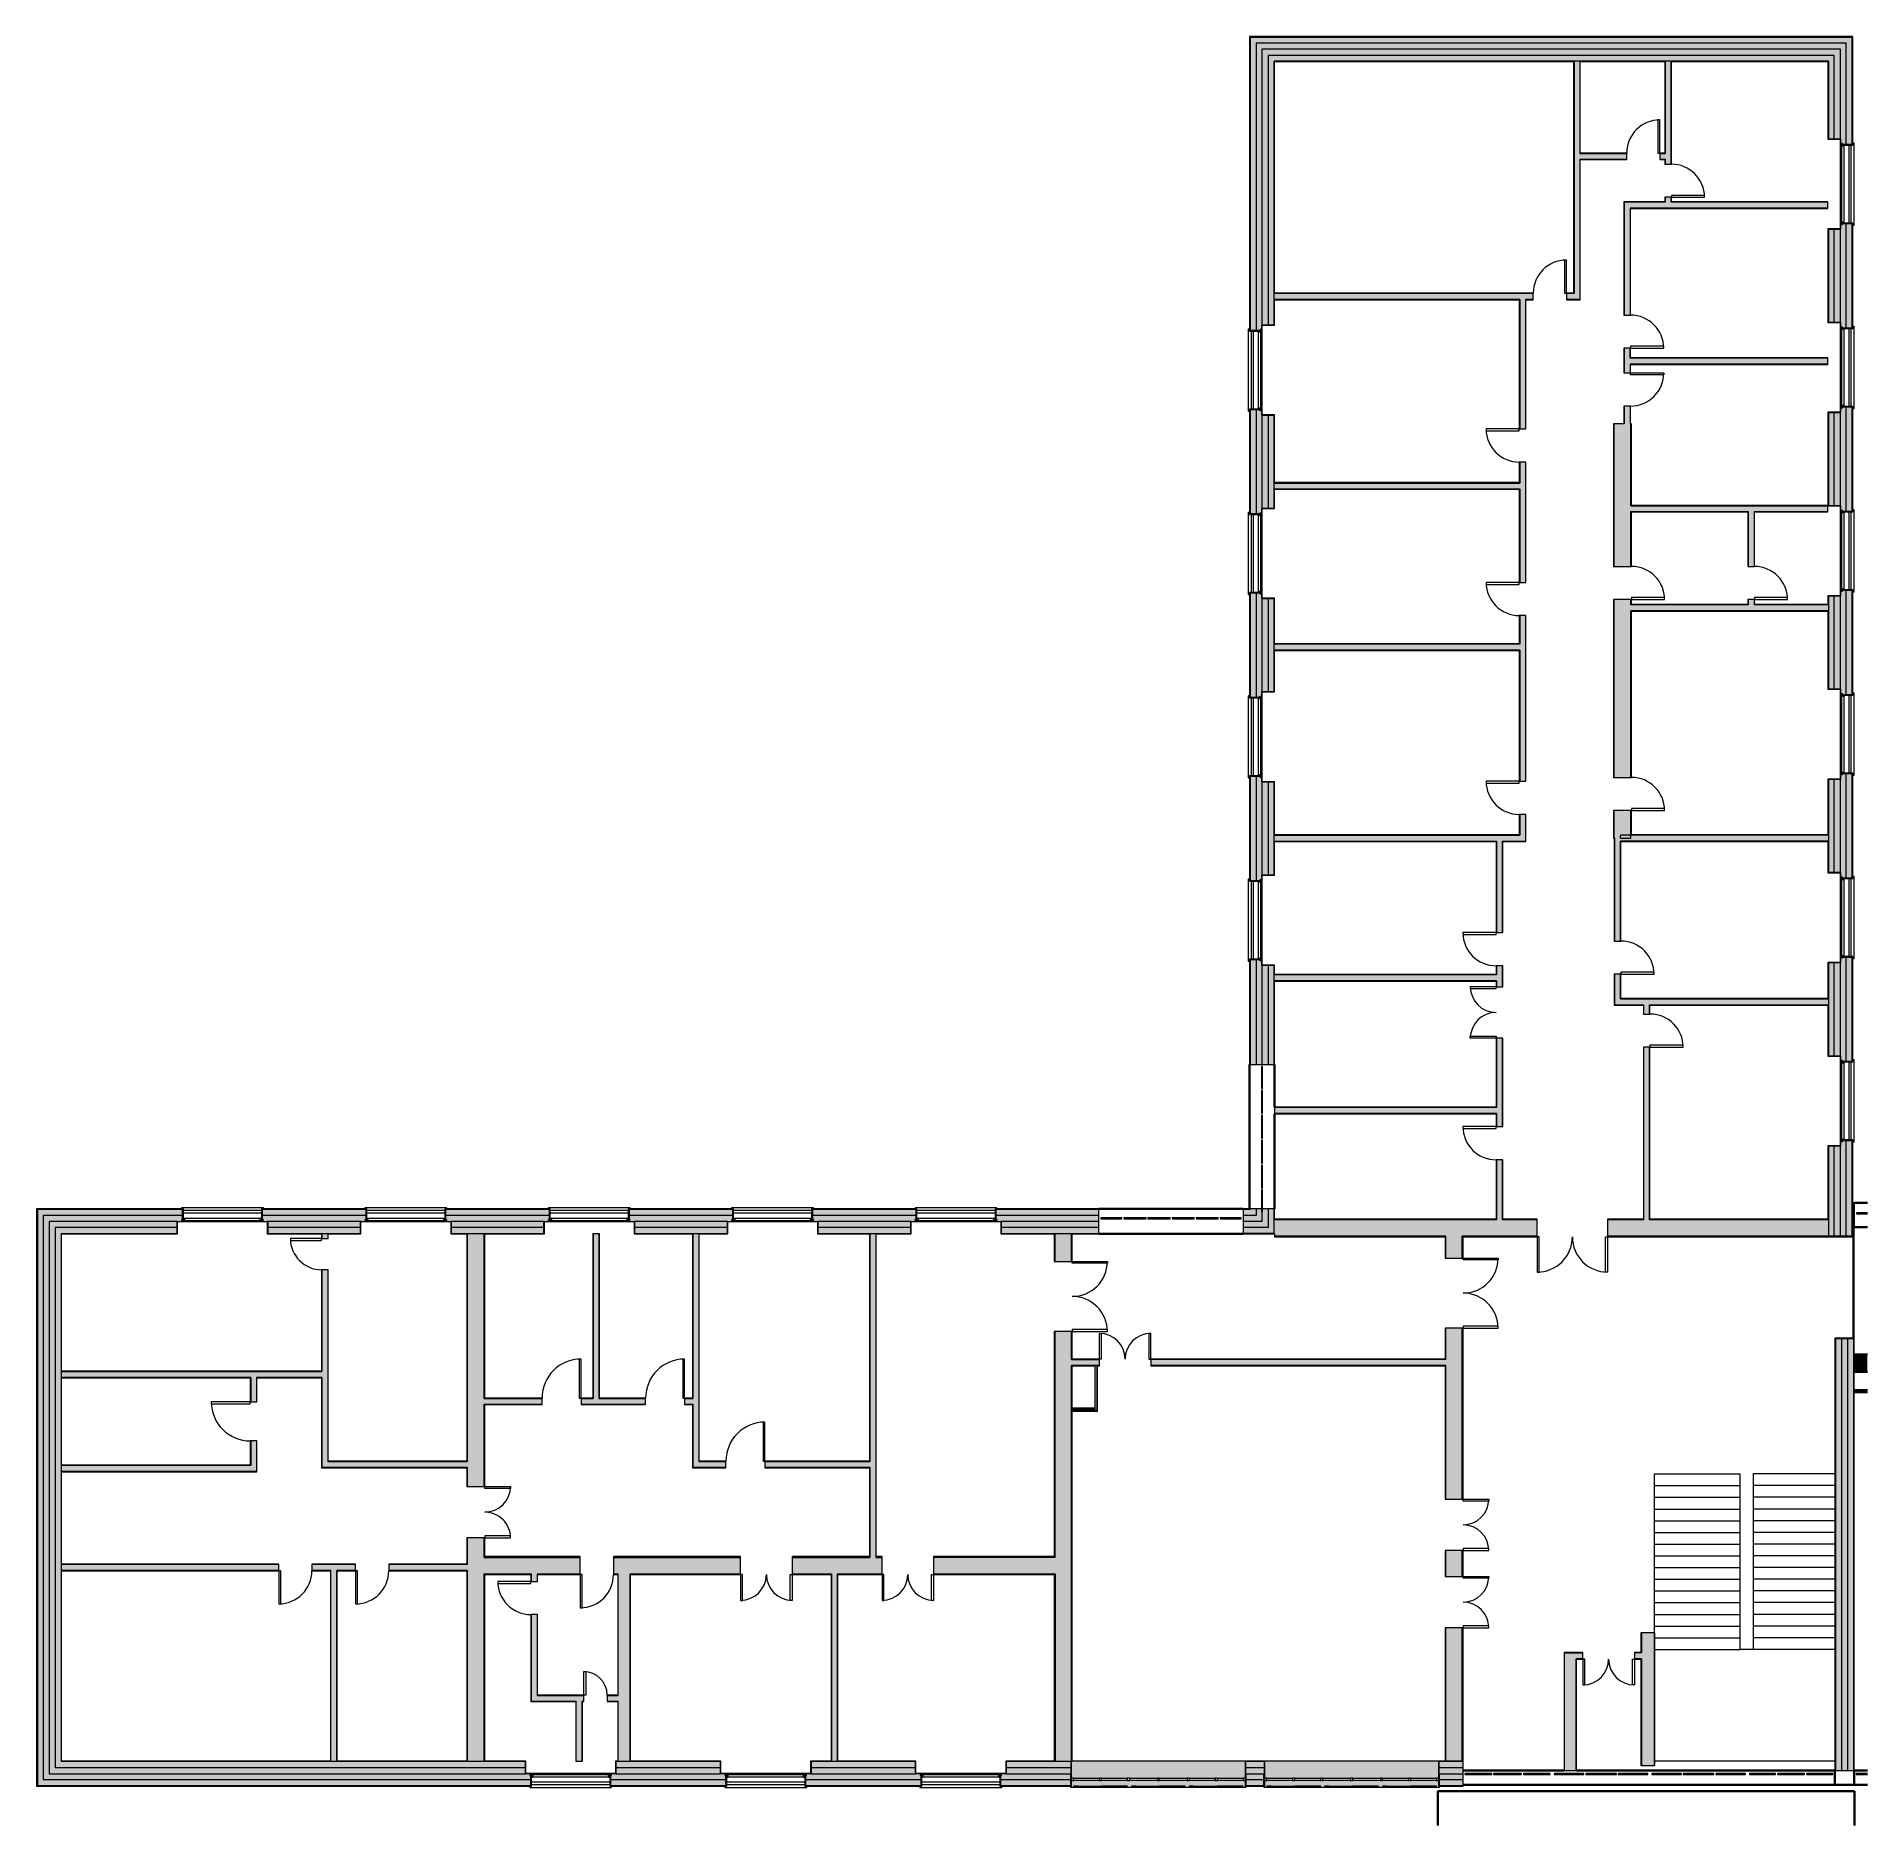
# Model space of a CAD drawing. Header units: millimetres. Extents: x -68567 to -21647, y -18936 to 26913.
import ezdxf

# ---------------------------------------------------------------- set-up
doc = ezdxf.new("R2010")
doc.units = ezdxf.units.MM
doc.linetypes.add('Sovrapposto', pattern=[3.96875, 2.38125, -1.5875])
for name, color, linetype, lineweight in [('A-DETL-WIDE', 214, 'Continuous', 35), ('A-DOOR', 31, 'Continuous', 9), ('A-GLAZ', 151, 'Continuous', 9), ('A-GLAZ-CURT', 52, 'Continuous', 9), ('A-GLAZ-SILL', 1, 'Continuous', 9), ('A-WALL', 113, 'Continuous', 9), ('A-WALL-PATT', 111, 'Continuous', 18), ('I-WALL', 2, 'Continuous', 9), ('S-STRS', 31, 'Continuous', 9)]:
    doc.layers.add(name, color=color, linetype=linetype, lineweight=lineweight)

# ---------------------------------------------------------------- blocks, each defined once
blk = doc.blocks.new('M_Porta-Doppia-Pannello non in rilievo - 132_232-740847-dtu_P3 - Piano Terzo')
at = {"layer": 'A-DOOR'}
for p, q in [((-660, 85), (-660, 745)), ((-660, 745), (-610, 745)), ((-610, 745), (-610, 85)), ((660, 745), (610, 745)), ((610, 745), (610, 85)), ((660, 85), (660, 745)), ((-610, 85), (-660, 85)), ((610, 85), (660, 85))]:
    blk.add_line(p, q, dxfattribs=at)
for centre, start, end in [((-660, 85), 0, 90), ((660, 85), 90, 180)]:
    blk.add_arc(centre, 660, start, end, dxfattribs=at)
blk = doc.blocks.new('M_Porta-Singola-Pannello - 85_230-742342-dtu_P3 - Piano Terzo')
at = {"layer": 'A-DOOR'}
for p, q in [((425, 935), (375, 935)), ((375, 935), (375, 85)), ((425, 85), (425, 935)), ((375, 85), (425, 85))]:
    blk.add_line(p, q, dxfattribs=at)
blk.add_arc((425, 85), 850, 90, 180, dxfattribs=at)
blk = doc.blocks.new('M_Porta-Singola-Pannello - 85_230-742368-dtu_P3 - Piano Terzo')
at = {"layer": 'A-DOOR'}
for p, q in [((375, -85), (425, -85)), ((375, -935), (375, -85)), ((425, -85), (425, -935)), ((425, -935), (375, -935))]:
    blk.add_line(p, q, dxfattribs=at)
blk.add_arc((425, -85), 850, 180, 270, dxfattribs=at)
blk = doc.blocks.new('M_Porta-Singola-Pannello - 100_210-742365-dtu_P3 - Piano Terzo')
at = {"layer": 'A-DOOR'}
for p, q in [((500, 1085), (450, 1085)), ((450, 1085), (450, 85)), ((500, 85), (500, 1085)), ((450, 85), (500, 85))]:
    blk.add_line(p, q, dxfattribs=at)
blk.add_arc((500, 85), 1000, 90, 180, dxfattribs=at)
blk = doc.blocks.new('M_Porta-Doppia-Pannello non in rilievo - 132_232-740855-dtu_P3 - Piano Terzo')
at = {"layer": 'A-DOOR'}
for p, q in [((-660, 230), (-660, 890)), ((-660, 890), (-610, 890)), ((-610, 890), (-610, 230)), ((660, 890), (610, 890)), ((610, 890), (610, 230)), ((660, 230), (660, 890)), ((-610, 230), (-660, 230)), ((610, 230), (660, 230))]:
    blk.add_line(p, q, dxfattribs=at)
for centre, start, end in [((-660, 230), 0, 90), ((660, 230), 90, 180)]:
    blk.add_arc(centre, 660, start, end, dxfattribs=at)
blk = doc.blocks.new('M_Porta-Singola-Pannello - 80_240-742313-dtu_P3 - Piano Terzo')
at = {"layer": 'A-DOOR'}
for p, q in [((400, 885), (350, 885)), ((350, 885), (350, 85)), ((400, 85), (400, 885)), ((350, 85), (400, 85))]:
    blk.add_line(p, q, dxfattribs=at)
blk.add_arc((400, 85), 800, 90, 180, dxfattribs=at)
blk = doc.blocks.new('M_Porta-Singola-Pannello - 85_230-1430224-dtu_P3 - Piano Terzo')
at = {"layer": 'A-DOOR'}
for p, q in [((425, 1080), (375, 1080)), ((375, 1080), (375, 230)), ((425, 230), (425, 1080)), ((375, 230), (425, 230))]:
    blk.add_line(p, q, dxfattribs=at)
blk.add_arc((425, 230), 850, 90, 180, dxfattribs=at)
blk = doc.blocks.new('M_Porta-Singola-Pannello - 60_198-742370-dtu_P3 - Piano Terzo')
at = {"layer": 'A-DOOR'}
for p, q in [((250, -85), (300, -85)), ((250, -685), (250, -85)), ((300, -85), (300, -685)), ((300, -685), (250, -685))]:
    blk.add_line(p, q, dxfattribs=at)
blk.add_arc((300, -85), 600, 180, 270, dxfattribs=at)
blk = doc.blocks.new('Pannello sistema - Vetrato-1312898-dtu_P3 - Piano Terzo')
at = {"layer": 'A-GLAZ-CURT'}
for p, q in [((335, 49), (-335, 49)), ((-335, 49), (-335, 25)), ((-335, 25), (335, 25)), ((335, 25), (335, 49))]:
    blk.add_line(p, q, dxfattribs=at)
blk = doc.blocks.new('Pannello sistema - Vetrato-1312899-dtu_P3 - Piano Terzo')
at = {"layer": 'A-GLAZ-CURT'}
for p, q in [((348, 50), (-348, 50)), ((-348, 50), (-348, 25)), ((-348, 25), (348, 25)), ((348, 25), (348, 50))]:
    blk.add_line(p, q, dxfattribs=at)
blk = doc.blocks.new('Pannello sistema - Vetrato-824393-dtu_P3 - Piano Terzo')
at = {"layer": 'A-GLAZ-CURT'}
for p, q in [((379, 50), (-379, 50)), ((-379, 50), (-379, 25)), ((-379, 25), (379, 25)), ((379, 25), (379, 50))]:
    blk.add_line(p, q, dxfattribs=at)
blk = doc.blocks.new('Pannello sistema - Vetrato-824394-dtu_P3 - Piano Terzo')
at = {"layer": 'A-GLAZ-CURT'}
for p, q in [((392, 49), (-392, 49)), ((-392, 49), (-392, 24)), ((-392, 24), (392, 24)), ((392, 24), (392, 49))]:
    blk.add_line(p, q, dxfattribs=at)
blk = doc.blocks.new('dtu_ING_Window_Legno_3_1 ante - WD-DG_200x275cm-1366434-dtu_P3 - Piano Terzo')
at = {"layer": 'A-GLAZ'}
for p, q in [((-1000, 45), (-1045, 45)), ((-1045, 45), (-1045, 25)), ((-1045, 25), (-970, 25)), ((-1000, 85), (-1000, 45)), ((-970, 85), (-1000, 85)), ((-970, 85), (970, 85)), ((-970, 85), (-970, 25)), ((-970, 25), (970, 25)), ((-930, 25), (-930, 0)), ((-930, 0), (-363, 0)), ((-363, 0), (-363, 25)), ((-283, 25), (-283, 0)), ((-283, 0), (283, 0)), ((283, 0), (283, 25)), ((363, 25), (363, 0)), ((363, 0), (930, 0)), ((930, 0), (930, 25)), ((1000, 85), (970, 85)), ((970, 25), (970, 85)), ((970, 25), (1045, 25)), ((1000, 45), (1000, 85)), ((1045, 45), (1000, 45)), ((1045, 25), (1045, 45))]:
    blk.add_line(p, q, dxfattribs=at)
at = {"layer": 'A-GLAZ-SILL'}
for p, q in [((1050, 350), (-1050, 350)), ((-1050, 350), (-1050, 320)), ((1000, 275), (-1000, 275)), ((-1000, 215), (1000, 215)), ((1050, 320), (1050, 350)), ((-1150, -5), (1150, -5))]:
    blk.add_line(p, q, dxfattribs=at)
blk = doc.blocks.new('dtu_ING_Window_Legno_3_1 ante - WD-SG_200x275cm-1366435-dtu_P3 - Piano Terzo')
at = {"layer": 'A-GLAZ'}
for p, q in [((-1045, -25), (-970, -25)), ((-1045, -45), (-1045, -25)), ((-1000, -45), (-1045, -45)), ((-1000, -85), (-1000, -45)), ((-970, -85), (-1000, -85)), ((-970, -25), (-970, -85)), ((970, -25), (-970, -25)), ((970, -85), (-970, -85)), ((-930, 0), (-363, 0)), ((-930, -25), (-930, 0)), ((-363, 0), (-363, -25)), ((-283, 0), (283, 0)), ((-283, -25), (-283, 0)), ((283, 0), (283, -25)), ((363, 0), (930, 0)), ((363, -25), (363, 0)), ((930, 0), (930, -25)), ((970, -25), (1045, -25)), ((970, -85), (970, -25)), ((1000, -85), (970, -85)), ((1045, -45), (1000, -45)), ((1000, -45), (1000, -85)), ((1045, -25), (1045, -45))]:
    blk.add_line(p, q, dxfattribs=at)
at = {"layer": 'A-GLAZ-SILL'}
for p, q in [((1150, 5), (-1150, 5)), ((-1050, -320), (-1050, -350)), ((-1050, -350), (1050, -350)), ((1000, -215), (-1000, -215)), ((-1000, -275), (1000, -275)), ((1050, -350), (1050, -320))]:
    blk.add_line(p, q, dxfattribs=at)
blk = doc.blocks.new('Pannello sistema - Vetrato-1394298-dtu_P3 - Piano Terzo')
at = {"layer": 'A-GLAZ-CURT'}
for p, q in [((282, 50), (-282, 50)), ((-282, 50), (-282, 25)), ((-282, 25), (282, 25)), ((282, 25), (282, 50))]:
    blk.add_line(p, q, dxfattribs=at)
blk = doc.blocks.new('Pannello sistema - Vetrato-1394299-dtu_P3 - Piano Terzo')
at = {"layer": 'A-GLAZ-CURT'}
for p, q in [((294, 49), (-294, 49)), ((-294, 49), (-294, 24)), ((-294, 24), (294, 24)), ((294, 24), (294, 49))]:
    blk.add_line(p, q, dxfattribs=at)
blk = doc.blocks.new('Pannello sistema - Vetrato-1266262-dtu_P3 - Piano Terzo')
at = {"layer": 'A-GLAZ-CURT'}
for p, q in [((271, 50), (-271, 50)), ((-271, 50), (-271, 24)), ((-271, 24), (271, 24)), ((271, 24), (271, 50))]:
    blk.add_line(p, q, dxfattribs=at)
blk = doc.blocks.new('Pannello sistema - Vetrato-1266263-dtu_P3 - Piano Terzo')
at = {"layer": 'A-GLAZ-CURT'}
for p, q in [((283, 50), (-283, 50)), ((-283, 50), (-283, 24)), ((-283, 24), (283, 24)), ((283, 24), (283, 50))]:
    blk.add_line(p, q, dxfattribs=at)
blk = doc.blocks.new('dtu_ING_Window_Legno_3_1 ante - WD-DG_200x275cm-1366436-dtu_P3 - Piano Terzo')
at = {"layer": 'A-GLAZ'}
for p, q in [((-1045, -25), (-970, -25)), ((-1045, -45), (-1045, -25)), ((-1000, -45), (-1045, -45)), ((-1000, -85), (-1000, -45)), ((-970, -85), (-1000, -85)), ((-970, -25), (-970, -85)), ((970, -25), (-970, -25)), ((970, -85), (-970, -85)), ((-930, 0), (-363, 0)), ((-930, -25), (-930, 0)), ((-363, 0), (-363, -25)), ((-283, 0), (283, 0)), ((-283, -25), (-283, 0)), ((283, 0), (283, -25)), ((363, 0), (930, 0)), ((363, -25), (363, 0)), ((930, 0), (930, -25)), ((970, -25), (1045, -25)), ((970, -85), (970, -25)), ((1000, -85), (970, -85)), ((1045, -45), (1000, -45)), ((1000, -45), (1000, -85)), ((1045, -25), (1045, -45))]:
    blk.add_line(p, q, dxfattribs=at)
at = {"layer": 'A-GLAZ-SILL'}
for p, q in [((1150, 5), (-1150, 5)), ((-1050, -320), (-1050, -350)), ((-1050, -350), (1050, -350)), ((1000, -215), (-1000, -215)), ((-1000, -275), (1000, -275)), ((1050, -350), (1050, -320))]:
    blk.add_line(p, q, dxfattribs=at)
blk = doc.blocks.new('Pannello sistema - Vetrato-1319699-dtu_P3 - Piano Terzo')
at = {"layer": 'A-GLAZ-CURT'}
for p, q in [((2, 50), (-278, 50)), ((-278, 50), (-278, 24)), ((-278, 24), (2, 24))]:
    blk.add_line(p, q, dxfattribs=at)
blk = doc.blocks.new('M_Porta-Doppia-Pannello non in rilievo - 180_230-1393947-dtu_P3 - Piano Terzo')
at = {"layer": 'A-DOOR'}
for p, q in [((-900, 230), (-900, 1130)), ((-900, 1130), (-850, 1130)), ((-850, 1130), (-850, 230)), ((900, 1130), (850, 1130)), ((850, 1130), (850, 230)), ((900, 230), (900, 1130)), ((-850, 230), (-900, 230)), ((850, 230), (900, 230))]:
    blk.add_line(p, q, dxfattribs=at)
for centre, start, end in [((-900, 230), 0, 90), ((900, 230), 90, 180)]:
    blk.add_arc(centre, 900, start, end, dxfattribs=at)
blk = doc.blocks.new('dtu_ING_Window_Legno_L9 - WD-DG_445x275cm-1366452-dtu_P3 - Piano Terzo')
at = {"layer": 'A-GLAZ'}
h = blk.add_hatch(color=256, dxfattribs=at)
h.paths.add_polyline_path([(-3520, 345), (-3742, 345), (-3742, 320), (-3717, 320), (-3717, 170), (733, 170), (735, 320), (758, 320), (758, 345), (-3000, 345)])
h.paths.add_polyline_path([(-3717, 110), (-3717, -320), (735, -320), (735, -310), (743, -310), (743, 0), (733, 0), (733, 110), (-3667, 110)])
for p, q in [((-3667, 170), (-3717, 170)), ((-3717, 110), (-3667, 110)), ((-2978, 320), (-3667, 320)), ((-3667, 320), (-3000, 320)), ((-3556, 320), (-3667, 320)), ((-3667, 170), (-3000, 170)), ((-3667, 110), (-3667, 170)), ((-3000, 110), (-3667, 110)), ((-3000, 110), (-3000, 170)), ((-2950, 170), (-3000, 170)), ((-3000, 110), (-2950, 110)), ((-2283, 320), (-2978, 320)), ((-2283, 320), (-2950, 320)), ((-2950, 170), (-2278, 170)), ((-2950, 110), (-2950, 170)), ((-2278, 110), (-2950, 110)), ((-2394, 320), (-2283, 320)), ((-2278, 110), (-2278, 170)), ((-2233, 170), (-2278, 170)), ((-2278, 110), (-2233, 110)), ((-2233, 170), (-1517, 170)), ((-2233, 110), (-2233, 170)), ((-1517, 110), (-2233, 110)), ((-1494, 320), (-2183, 320)), ((-2183, 320), (-1517, 320)), ((-2073, 320), (-2183, 320)), ((-1517, 110), (-1517, 170)), ((-1467, 170), (-1517, 170)), ((-1517, 110), (-1467, 110)), ((-800, 320), (-1494, 320)), ((-800, 320), (-1467, 320)), ((-1467, 170), (-750, 170)), ((-1467, 110), (-1467, 170)), ((-750, 110), (-1467, 110)), ((-911, 320), (-800, 320)), ((-750, 110), (-750, 170)), ((-705, 170), (-750, 170)), ((-750, 110), (-705, 110)), ((-705, 170), (-33, 170)), ((-705, 170), (-705, 110)), ((-33, 110), (-705, 110)), ((-11, 320), (-700, 320)), ((-700, 320), (-33, 320)), ((-589, 320), (-700, 320)), ((-33, 170), (-33, 110)), ((17, 170), (-33, 170)), ((-33, 110), (17, 110)), ((683, 320), (-11, 320)), ((683, 320), (17, 320)), ((17, 170), (683, 170)), ((17, 170), (17, 110)), ((683, 110), (17, 110)), ((573, 320), (683, 320)), ((683, 170), (683, 110)), ((733, 170), (683, 170)), ((683, 110), (733, 110))]:
    blk.add_line(p, q, dxfattribs=at)
at = {"layer": 'A-GLAZ-SILL'}
for p, q in [((758, 345), (-3742, 345)), ((-3742, 345), (-3742, 320)), ((758, 320), (758, 345)), ((-3717, -320), (715, -320))]:
    blk.add_line(p, q, dxfattribs=at)
blk = doc.blocks.new('dtu_ING_Window_Legno_L9 - WD-DG_445x275cm-V1-dtu_P3 - Piano Terzo')
at = {"layer": 'A-GLAZ'}
h = blk.add_hatch(color=256, dxfattribs=at)
h.paths.add_polyline_path([(-3717, 345), (-3742, 345), (-3742, 320), (-3717, 320), (-3717, 170), (733, 170), (733, 320), (758, 320), (758, 345), (-3714, 345)])
h.paths.add_polyline_path([(-3717, 110), (-3717, -320), (733, -320), (733, 110), (-3667, 110)])
for p, q in [((-3667, 170), (-3717, 170)), ((-3717, 110), (-3667, 110)), ((-2978, 320), (-3667, 320)), ((-3667, 320), (-3000, 320)), ((-3556, 320), (-3667, 320)), ((-3667, 170), (-3000, 170)), ((-3667, 110), (-3667, 170)), ((-3000, 110), (-3667, 110)), ((-3000, 110), (-3000, 170)), ((-2950, 170), (-3000, 170)), ((-3000, 110), (-2950, 110)), ((-2283, 320), (-2978, 320)), ((-2283, 320), (-2950, 320)), ((-2950, 170), (-2278, 170)), ((-2950, 110), (-2950, 170)), ((-2278, 110), (-2950, 110)), ((-2394, 320), (-2283, 320)), ((-2278, 110), (-2278, 170)), ((-2233, 170), (-2278, 170)), ((-2278, 110), (-2233, 110)), ((-2233, 170), (-1517, 170)), ((-2233, 110), (-2233, 170)), ((-1517, 110), (-2233, 110)), ((-1494, 320), (-2183, 320)), ((-2183, 320), (-1517, 320)), ((-2073, 320), (-2183, 320)), ((-1517, 110), (-1517, 170)), ((-1467, 170), (-1517, 170)), ((-1517, 110), (-1467, 110)), ((-800, 320), (-1494, 320)), ((-800, 320), (-1467, 320)), ((-1467, 170), (-750, 170)), ((-1467, 110), (-1467, 170)), ((-750, 110), (-1467, 110)), ((-911, 320), (-800, 320)), ((-750, 110), (-750, 170)), ((-705, 170), (-750, 170)), ((-750, 110), (-705, 110)), ((-705, 170), (-33, 170)), ((-705, 170), (-705, 110)), ((-33, 110), (-705, 110)), ((-11, 320), (-700, 320)), ((-700, 320), (-33, 320)), ((-589, 320), (-700, 320)), ((-33, 170), (-33, 110)), ((17, 170), (-33, 170)), ((-33, 110), (17, 110)), ((683, 320), (-11, 320)), ((683, 320), (17, 320)), ((17, 170), (683, 170)), ((17, 170), (17, 110)), ((683, 110), (17, 110)), ((573, 320), (683, 320)), ((683, 170), (683, 110)), ((733, 170), (683, 170)), ((683, 110), (733, 110))]:
    blk.add_line(p, q, dxfattribs=at)
at = {"layer": 'A-GLAZ-SILL'}
for p, q in [((758, 345), (-3742, 345)), ((-3742, 345), (-3742, 320)), ((758, 320), (758, 345)), ((-3717, -320), (733, -320))]:
    blk.add_line(p, q, dxfattribs=at)
blk = doc.blocks.new('dtu_ING_Window_Legno_3_1 ante - WD-DG_200x275cm-V2-dtu_P3 - Piano Terzo')
at = {"layer": 'A-GLAZ'}
for p, q in [((-1045, -25), (-970, -25)), ((-1045, -45), (-1045, -25)), ((-1000, -45), (-1045, -45)), ((-1000, -85), (-1000, -45)), ((-970, -85), (-1000, -85)), ((-970, -25), (-970, -85)), ((970, -25), (-970, -25)), ((970, -85), (-970, -85)), ((-930, 0), (-363, 0)), ((-930, -25), (-930, 0)), ((-363, 0), (-363, -25)), ((-283, 0), (283, 0)), ((-283, -25), (-283, 0)), ((283, 0), (283, -25)), ((363, 0), (930, 0)), ((363, -25), (363, 0)), ((930, 0), (930, -25)), ((970, -25), (1045, -25)), ((970, -85), (970, -25)), ((1000, -85), (970, -85)), ((1045, -45), (1000, -45)), ((1000, -45), (1000, -85)), ((1045, -25), (1045, -45))]:
    blk.add_line(p, q, dxfattribs=at)
at = {"layer": 'A-GLAZ-SILL'}
for p, q in [((1150, 5), (-1150, 5)), ((1150, 0), (1150, 5)), ((-1050, -320), (-1050, -350)), ((-1050, -350), (1050, -350)), ((1000, -215), (-1000, -215)), ((-1000, -275), (1000, -275)), ((1050, -350), (1050, -320))]:
    blk.add_line(p, q, dxfattribs=at)
blk = doc.blocks.new('Pannello sistema - Vetrato-1312533-dtu_P3 - Piano Terzo')
at = {"layer": 'A-GLAZ-CURT'}
for p, q in [((357, 49), (69, 49)), ((69, 25), (357, 25)), ((357, 25), (357, 49))]:
    blk.add_line(p, q, dxfattribs=at)
blk = doc.blocks.new('Pannello sistema - Vetrato-1312966-dtu_P3 - Piano Terzo')
at = {"layer": 'A-GLAZ-CURT'}
for p, q in [((344, 49), (-344, 49)), ((-344, 49), (-344, 25)), ((-344, 25), (344, 25)), ((344, 25), (344, 49))]:
    blk.add_line(p, q, dxfattribs=at)
blk = doc.blocks.new('Pannello sistema - Vetrato-1312967-dtu_P3 - Piano Terzo')
at = {"layer": 'A-GLAZ-CURT'}
for p, q in [((357, 49), (-357, 49)), ((-357, 49), (-357, 24)), ((-357, 24), (357, 24)), ((357, 24), (357, 49))]:
    blk.add_line(p, q, dxfattribs=at)
blk = doc.blocks.new('M_Porta-Doppia-Pannello non in rilievo - 132_232-1429790-dtu_P3 - Piano Terzo')
at = {"layer": 'A-DOOR'}
for p, q in [((-610, -230), (-660, -230)), ((-660, -230), (-660, -890)), ((-610, -890), (-610, -230)), ((610, -230), (660, -230)), ((610, -890), (610, -230)), ((660, -230), (660, -890)), ((-660, -890), (-610, -890)), ((660, -890), (610, -890))]:
    blk.add_line(p, q, dxfattribs=at)
for centre, start, end in [((-660, -230), 270, 360), ((660, -230), 180, 270)]:
    blk.add_arc(centre, 660, start, end, dxfattribs=at)
blk = doc.blocks.new('M_Porta-Doppia-Pannello non in rilievo - 180_230-1429781-dtu_P3 - Piano Terzo')
at = {"layer": 'A-DOOR'}
for p, q in [((-850, -230), (-900, -230)), ((-900, -230), (-900, -1130)), ((-850, -1130), (-850, -230)), ((850, -230), (900, -230)), ((850, -1130), (850, -230)), ((900, -230), (900, -1130)), ((-900, -1130), (-850, -1130)), ((900, -1130), (850, -1130))]:
    blk.add_line(p, q, dxfattribs=at)
for centre, start, end in [((-900, -230), 270, 360), ((900, -230), 180, 270)]:
    blk.add_arc(centre, 900, start, end, dxfattribs=at)

msp = doc.modelspace()

# ---------------------------------------------------------------- hatches: boundary and pattern name
at = {"layer": 'A-WALL'}
h = msp.add_hatch(color=7, dxfattribs=at)
h.paths.add_polyline_path([(-37464, 566), (-37464, 3246), (-37209, 3246), (-37209, 3266), (-37484, 3266), (-37484, 566)])
h.paths.add_polyline_path([(-37164, 3246), (-37164, 3266), (-37189, 3263), (-37189, 3246)])
h.paths.add_polyline_path([(-37164, 5266), (-37164, 5286), (-37189, 5286), (-37189, 5266)])
h.paths.add_polyline_path([(-37484, 5266), (-37209, 5266), (-37209, 5286), (-37464, 5286), (-37464, 7946), (-37209, 7946), (-37209, 7966), (-37484, 7966), (-37484, 5324)])
h.paths.add_polyline_path([(-37189, 7946), (-37164, 7946), (-37164, 7966), (-37189, 7963)])
h.paths.add_polyline_path([(-37164, 9966), (-37164, 9986), (-37189, 9986), (-37189, 9966)])
h.paths.add_polyline_path([(-37484, 9966), (-37209, 9966), (-37209, 9986), (-37464, 9986), (-37464, 12646), (-37209, 12646), (-37209, 12666), (-37484, 12666), (-37484, 10031)])
h.paths.add_polyline_path([(-37189, 12646), (-37164, 12646), (-37164, 12666), (-37189, 12663)])
h.paths.add_polyline_path([(-37209, 14666), (-37209, 14686), (-37464, 14686), (-37464, 17346), (-37209, 17346), (-37209, 17366), (-37484, 17366), (-37484, 14666), (-37249, 14666)])
h.paths.add_polyline_path([(-37164, 14666), (-37164, 14686), (-37189, 14686), (-37189, 14666)])
h.paths.add_polyline_path([(-37164, 17346), (-37164, 17366), (-37189, 17363), (-37189, 17346)])
h.paths.add_polyline_path([(-37164, 19366), (-37164, 19386), (-37189, 19386), (-37189, 19366)])
h.paths.add_polyline_path([(-37209, 19366), (-37209, 19386), (-37464, 19386), (-37464, 26913), (-37484, 26913), (-37484, 19366), (-37249, 19366)])
for color, points in [(250, [(-22037, 26893), (-22017, 26893), (-22017, 26913), (-37464, 26913), (-37464, 26893), (-23139, 26893)]), (250, [(-22187, 26743), (-22037, 26743), (-22037, 26893), (-37314, 26893), (-37314, 26743), (-23139, 26743)]), (250, [(-22497, 26433), (-22337, 26433), (-22337, 26593), (-37004, 26593), (-37004, 26433), (-23139, 26433)]), (250, [(-68547, -17913), (-68547, -3154), (-68567, -3154), (-68567, -17913)]), (250, [(-21977, -2999), (-21977, -2979), (-22017, -2979), (-22017, -2999)]), (250, [(-68397, -17763), (-68397, -3304), (-68547, -3304), (-68547, -17763)]), (250, [(-68087, -17453), (-68087, -3614), (-68247, -3614), (-68247, -17453)]), (250, [(-22017, -3439), (-21977, -3439), (-21977, -3299), (-22037, -3299), (-22037, -3439)]), (7, [(-21977, -3599), (-21977, -3589), (-22017, -3589), (-22017, -3599)]), (7, [(-27094, -17400), (-27094, -14000), (-27114, -14000), (-27114, -17400)])]:
    msp.add_hatch(color=color, dxfattribs=at).paths.add_polyline_path(points)
h = msp.add_hatch(color=250, dxfattribs=at)
h.paths.add_polyline_path([(-37464, -3154), (-37314, -3154), (-37314, -3134), (-37464, -3134)])
h.paths.add_polyline_path([(-37464, 566), (-37314, 566), (-37314, 3246), (-37464, 3246), (-37464, 1341)])
h.paths.add_polyline_path([(-37322, 5286), (-37314, 5286), (-37314, 7946), (-37464, 7946), (-37464, 5286)])
h.paths.add_polyline_path([(-37322, 9986), (-37314, 9986), (-37314, 12646), (-37464, 12646), (-37464, 9986)])
h.paths.add_polyline_path([(-37314, 14686), (-37314, 17346), (-37464, 17346), (-37464, 14686), (-37322, 14686)])
h.paths.add_polyline_path([(-37314, 19386), (-37314, 26893), (-37464, 26893), (-37464, 19386), (-37322, 19386)])
h = msp.add_hatch(color=7, dxfattribs=at)
h.paths.add_polyline_path([(-22037, -3834), (-22017, -3834), (-22017, -3589), (-22037, -3589)])
h.paths.add_polyline_path([(-22037, -2999), (-22017, -2999), (-22020, -1367), (-22292, -1367), (-22292, -1387), (-22037, -1387), (-22037, -1556)])
h.paths.add_polyline_path([(-22337, -1387), (-22312, -1387), (-22312, -1367), (-22337, -1367)])
h.paths.add_polyline_path([(-22312, 633), (-22312, 653), (-22337, 653), (-22337, 633)])
h.paths.add_polyline_path([(-22292, 633), (-22017, 633), (-22020, 3333), (-22292, 3333), (-22292, 3313), (-22037, 3313), (-22037, 653), (-22292, 653), (-22292, 639)])
h.paths.add_polyline_path([(-22337, 3313), (-22312, 3313), (-22312, 3333), (-22337, 3333)])
h.paths.add_polyline_path([(-22312, 5333), (-22312, 5353), (-22337, 5353), (-22337, 5333)])
h.paths.add_polyline_path([(-22292, 5333), (-22017, 5333), (-22020, 8033), (-22292, 8033), (-22292, 8013), (-22037, 8013), (-22037, 5353), (-22292, 5353), (-22292, 5339)])
h.paths.add_polyline_path([(-22312, 8013), (-22312, 8033), (-22337, 8033), (-22337, 8013)])
h.paths.add_polyline_path([(-22312, 10033), (-22312, 10053), (-22337, 10053), (-22337, 10033)])
h.paths.add_polyline_path([(-22292, 10033), (-22017, 10033), (-22020, 12733), (-22292, 12733), (-22292, 12713), (-22037, 12713), (-22037, 10053), (-22292, 10053), (-22292, 10039)])
h.paths.add_polyline_path([(-22337, 12713), (-22312, 12713), (-22312, 12733), (-22337, 12733)])
h.paths.add_polyline_path([(-22312, 14733), (-22312, 14753), (-22337, 14753), (-22337, 14733)])
h.paths.add_polyline_path([(-22292, 14733), (-22017, 14733), (-22020, 17433), (-22292, 17433), (-22292, 17413), (-22037, 17413), (-22037, 14753), (-22292, 14753), (-22292, 14738)])
h.paths.add_polyline_path([(-22337, 17413), (-22312, 17413), (-22312, 17433), (-22337, 17433)])
h.paths.add_polyline_path([(-22312, 19433), (-22312, 19453), (-22337, 19453), (-22337, 19433)])
h.paths.add_polyline_path([(-22292, 19433), (-22017, 19433), (-22020, 22133), (-22292, 22133), (-22292, 22113), (-22037, 22113), (-22037, 19453), (-22292, 19453), (-22292, 19439)])
h.paths.add_polyline_path([(-22337, 22113), (-22312, 22113), (-22312, 22133), (-22337, 22133)])
h.paths.add_polyline_path([(-22312, 24133), (-22312, 24153), (-22337, 24152), (-22337, 24133)])
h.paths.add_polyline_path([(-22292, 24133), (-22017, 24133), (-22017, 26893), (-22037, 26893), (-22037, 24153), (-22292, 24152), (-22292, 24139)])
h = msp.add_hatch(color=250, dxfattribs=at)
h.paths.add_polyline_path([(-37004, -3454), (-37004, -3134), (-37164, -3134), (-37164, -3454)])
h.paths.add_polyline_path([(-37164, 566), (-37004, 566), (-37004, 3106), (-37164, 3106), (-37164, 1341)])
h.paths.add_polyline_path([(-37004, 5426), (-37004, 7806), (-37164, 7806), (-37164, 5426)])
h.paths.add_polyline_path([(-37004, 10126), (-37004, 12506), (-37164, 12506), (-37164, 10126)])
h.paths.add_polyline_path([(-37164, 14826), (-37004, 14826), (-37004, 17206), (-37164, 17206), (-37164, 15100)])
h.paths.add_polyline_path([(-37004, 19526), (-37004, 26593), (-37164, 26593), (-37164, 19526)])
h = msp.add_hatch(color=250, dxfattribs=at)
h.paths.add_polyline_path([(-36844, -3394), (-36844, -3134), (-36854, -3134), (-36854, -3394)])
h.paths.add_polyline_path([(-36854, 566), (-36844, 566), (-36844, 2711), (-36854, 2711), (-36854, 1341)])
h.paths.add_polyline_path([(-36844, 2871), (-36844, 3116), (-37164, 3116), (-37164, 3106), (-36854, 3106), (-36854, 2871)])
h.paths.add_polyline_path([(-36844, 5416), (-36844, 6281), (-36854, 6281), (-36854, 5426), (-37164, 5426), (-37164, 5416)])
h.paths.add_polyline_path([(-36854, 6441), (-36844, 6441), (-36844, 7816), (-37164, 7816), (-37164, 7806), (-36854, 7806), (-36854, 7134)])
h.paths.add_polyline_path([(-37164, 10116), (-36844, 10116), (-36844, 11191), (-36854, 11191), (-36854, 10126), (-37164, 10126)])
h.paths.add_polyline_path([(-36854, 11351), (-36844, 11351), (-36844, 12516), (-37164, 12516), (-37164, 12506), (-36854, 12506), (-36854, 11479)])
h.paths.add_polyline_path([(-37164, 14816), (-36844, 14816), (-36844, 15311), (-36854, 15311), (-36854, 14826), (-37164, 14826)])
h.paths.add_polyline_path([(-36854, 15471), (-36844, 15471), (-36844, 17216), (-37164, 17216), (-37164, 17206), (-36854, 17206), (-36854, 15824)])
h.paths.add_polyline_path([(-36844, 19516), (-36844, 20176), (-36854, 20176), (-36854, 19526), (-37164, 19526), (-37164, 19516)])
h.paths.add_polyline_path([(-36844, 20336), (-36844, 26283), (-36854, 26283), (-36854, 20336)])
h = msp.add_hatch(color=7, dxfattribs=at)
h.paths.add_polyline_path([(-22657, 26273), (-22647, 26273), (-22647, 26283), (-26680, 26283), (-26680, 26273), (-23139, 26273)])
h.paths.add_polyline_path([(-26840, 26273), (-26840, 26283), (-29015, 26283), (-29015, 26273), (-27618, 26273)])
h.paths.add_polyline_path([(-29175, 26273), (-29175, 26283), (-36844, 26283), (-36844, 26273), (-30604, 26273)])
h = msp.add_hatch(color=250, dxfattribs=at)
h.paths.add_polyline_path([(-22337, -3834), (-22337, -1527), (-22497, -1527), (-22497, -3834), (-22393, -3834)])
h.paths.add_polyline_path([(-22497, 793), (-22337, 793), (-22337, 3173), (-22497, 3173), (-22497, 1341)])
h.paths.add_polyline_path([(-22337, 5493), (-22337, 7873), (-22497, 7873), (-22497, 5493), (-22393, 5493)])
h.paths.add_polyline_path([(-22337, 10193), (-22337, 12573), (-22497, 12573), (-22497, 10193), (-22393, 10193)])
h.paths.add_polyline_path([(-22393, 14893), (-22337, 14893), (-22337, 17273), (-22497, 17272), (-22497, 14893)])
h.paths.add_polyline_path([(-22497, 19593), (-22337, 19593), (-22337, 21973), (-22497, 21973), (-22497, 20169)])
h.paths.add_polyline_path([(-22497, 24293), (-22337, 24293), (-22337, 26433), (-22497, 26433), (-22497, 24514)])
h = msp.add_hatch(color=250, dxfattribs=at)
h.paths.add_polyline_path([(-22187, -3834), (-22037, -3834), (-22037, -1387), (-22187, -1387), (-22187, -3005)])
h.paths.add_polyline_path([(-22187, 653), (-22037, 653), (-22037, 3313), (-22187, 3313), (-22187, 797)])
h.paths.add_polyline_path([(-22037, 5353), (-22037, 8013), (-22187, 8013), (-22187, 5353)])
h.paths.add_polyline_path([(-22037, 10053), (-22037, 12713), (-22187, 12713), (-22187, 10053)])
h.paths.add_polyline_path([(-22037, 14753), (-22037, 17413), (-22187, 17413), (-22187, 14753)])
h.paths.add_polyline_path([(-22037, 19453), (-22037, 22113), (-22187, 22113), (-22187, 19453)])
h.paths.add_polyline_path([(-22037, 24153), (-22037, 26743), (-22187, 26743), (-22187, 24153)])
h = msp.add_hatch(color=250, dxfattribs=at)
h.paths.add_polyline_path([(-22647, -3394), (-22647, -1527), (-22337, -1527), (-22337, -1517), (-22657, -1517), (-22657, -3394)])
h.paths.add_polyline_path([(-22393, 783), (-22337, 783), (-22337, 793), (-22647, 793), (-22647, 2086), (-22657, 2086), (-22657, 783)])
h.paths.add_polyline_path([(-22657, 2246), (-22647, 2246), (-22647, 3173), (-22337, 3173), (-22337, 3183), (-22657, 3183), (-22657, 2256)])
h.paths.add_polyline_path([(-22337, 5483), (-22337, 5493), (-22647, 5493), (-22647, 6291), (-22657, 6291), (-22657, 5483), (-22393, 5483)])
h.paths.add_polyline_path([(-22657, 6451), (-22647, 6451), (-22647, 7873), (-22337, 7873), (-22337, 7883), (-22657, 7883), (-22657, 7134)])
h.paths.add_polyline_path([(-22393, 10183), (-22337, 10183), (-22337, 10193), (-22647, 10193), (-22647, 12199), (-22657, 12199), (-22657, 10183)])
h.paths.add_polyline_path([(-22647, 12359), (-22647, 12573), (-22337, 12573), (-22337, 12583), (-22657, 12583), (-22657, 12359)])
h.paths.add_polyline_path([(-22647, 14889), (-22337, 14889), (-22337, 14893), (-22647, 14893)])
h.paths.add_polyline_path([(-22657, 14889), (-22647, 14893), (-22647, 17273), (-22337, 17273), (-22337, 17283), (-22657, 17283), (-22657, 14899)])
h.paths.add_polyline_path([(-22393, 19583), (-22337, 19583), (-22337, 19593), (-22647, 19593), (-22647, 21973), (-22337, 21973), (-22337, 21983), (-22657, 21983), (-22657, 19583)])
h.paths.add_polyline_path([(-22657, 24283), (-22337, 24283), (-22337, 24293), (-22647, 24293), (-22647, 26273), (-22657, 26273), (-22657, 24514)])
h = msp.add_hatch(color=7, dxfattribs=at)
h.paths.add_polyline_path([(-44004, -3454), (-43984, -3454), (-43984, -3429), (-44004, -3429)])
h.paths.add_polyline_path([(-46004, -3454), (-46008, -3429), (-46024, -3429), (-46024, -3454)])
h.paths.add_polyline_path([(-48704, -3454), (-48684, -3454), (-48684, -3429), (-48704, -3429)])
h.paths.add_polyline_path([(-50724, -3454), (-50704, -3454), (-50708, -3429), (-50724, -3429)])
h.paths.add_polyline_path([(-53384, -3454), (-53384, -3429), (-53404, -3429), (-53404, -3454)])
h.paths.add_polyline_path([(-55424, -3454), (-55404, -3454), (-55408, -3429), (-55424, -3429)])
h.paths.add_polyline_path([(-58104, -3454), (-58084, -3454), (-58084, -3429), (-58104, -3429)])
h.paths.add_polyline_path([(-60124, -3454), (-60104, -3454), (-60108, -3429), (-60124, -3429)])
h.paths.add_polyline_path([(-62784, -3454), (-62784, -3429), (-62804, -3429), (-62804, -3454)])
h.paths.add_polyline_path([(-64804, -3454), (-64808, -3429), (-64824, -3429), (-64824, -3454)])
h.paths.add_polyline_path([(-44004, -3409), (-43984, -3409), (-43984, -3154), (-41342, -3154), (-41342, -3134), (-44004, -3134), (-44004, -3369)])
h.paths.add_polyline_path([(-46004, -3409), (-46004, -3134), (-48704, -3134), (-48704, -3409), (-48684, -3409), (-48684, -3154), (-46024, -3154), (-46024, -3409), (-46010, -3409)])
h.paths.add_polyline_path([(-50704, -3409), (-50704, -3134), (-53404, -3134), (-53404, -3409), (-53384, -3409), (-53384, -3154), (-50724, -3154), (-50724, -3409), (-50710, -3409)])
h.paths.add_polyline_path([(-55404, -3409), (-55404, -3134), (-58104, -3134), (-58104, -3409), (-58084, -3409), (-58084, -3154), (-55424, -3154), (-55424, -3409), (-55410, -3409)])
h.paths.add_polyline_path([(-60124, -3409), (-60104, -3409), (-60104, -3134), (-62804, -3134), (-62804, -3409), (-62784, -3409), (-62784, -3154), (-60124, -3154), (-60124, -3369)])
h.paths.add_polyline_path([(-64804, -3409), (-64804, -3134), (-68567, -3134), (-68567, -3154), (-64824, -3154), (-64824, -3409), (-64810, -3409)])
h.paths.add_polyline_path([(-37464, -3154), (-37464, -3134), (-37642, -3134), (-37642, -3154)])
h = msp.add_hatch(color=250, dxfattribs=at)
h.paths.add_polyline_path([(-37314, -3304), (-37314, -3154), (-37642, -3154), (-37642, -3304), (-37322, -3304)])
h.paths.add_polyline_path([(-41342, -3304), (-41342, -3154), (-43984, -3154), (-43984, -3304), (-42547, -3304)])
h.paths.add_polyline_path([(-46093, -3304), (-46024, -3304), (-46024, -3154), (-48684, -3154), (-48684, -3304), (-46279, -3304)])
h.paths.add_polyline_path([(-50758, -3304), (-50724, -3304), (-50724, -3154), (-53384, -3154), (-53384, -3304), (-51504, -3304)])
h.paths.add_polyline_path([(-55610, -3304), (-55424, -3304), (-55424, -3154), (-58084, -3154), (-58084, -3304), (-55983, -3304)])
h.paths.add_polyline_path([(-60124, -3304), (-60124, -3154), (-62784, -3154), (-62784, -3304), (-60275, -3304)])
h.paths.add_polyline_path([(-64824, -3304), (-64824, -3154), (-68547, -3154), (-68547, -3304), (-64940, -3304)])
h = msp.add_hatch(color=250, dxfattribs=at)
h.paths.add_polyline_path([(-37004, -3614), (-37004, -3454), (-37642, -3454), (-37642, -3614), (-37322, -3614)])
h.paths.add_polyline_path([(-41342, -3614), (-41342, -3454), (-43844, -3454), (-43844, -3614), (-42547, -3614)])
h.paths.add_polyline_path([(-46279, -3614), (-46164, -3614), (-46164, -3454), (-48544, -3454), (-48544, -3614), (-47026, -3614)])
h.paths.add_polyline_path([(-50864, -3614), (-50864, -3454), (-53244, -3454), (-53244, -3614), (-51504, -3614)])
h.paths.add_polyline_path([(-55610, -3614), (-55564, -3614), (-55564, -3454), (-57944, -3454), (-57944, -3614), (-55983, -3614)])
h.paths.add_polyline_path([(-60462, -3614), (-60264, -3614), (-60264, -3454), (-62644, -3454), (-62644, -3614), (-61954, -3614)])
h.paths.add_polyline_path([(-64964, -3614), (-64964, -3454), (-68247, -3454), (-68247, -3614), (-66433, -3614)])
h = msp.add_hatch(color=250, dxfattribs=at)
h.paths.add_polyline_path([(-37642, -3774), (-36854, -3774), (-36854, -3764), (-37642, -3764)])
h.paths.add_polyline_path([(-41342, -3774), (-41342, -3764), (-42025, -3764), (-42025, -3774)])
h.paths.add_polyline_path([(-42547, -3774), (-42465, -3774), (-42465, -3764), (-43844, -3764), (-43844, -3454), (-43854, -3454), (-43854, -3774), (-43293, -3774)])
h.paths.add_polyline_path([(-47049, -3774), (-46154, -3774), (-46154, -3454), (-46164, -3454), (-46164, -3764), (-47059, -3764), (-47059, -3774)])
h.paths.add_polyline_path([(-47219, -3774), (-47219, -3764), (-48544, -3764), (-48544, -3454), (-48554, -3454), (-48554, -3774), (-48518, -3774)])
h.paths.add_polyline_path([(-50854, -3774), (-50854, -3454), (-50864, -3454), (-50864, -3764), (-51599, -3764), (-51599, -3774), (-51504, -3774)])
h.paths.add_polyline_path([(-51759, -3774), (-51759, -3764), (-53244, -3764), (-53244, -3454), (-53254, -3454), (-53254, -3774), (-52997, -3774)])
h.paths.add_polyline_path([(-57080, -3774), (-55554, -3774), (-55554, -3454), (-55564, -3454), (-55564, -3764), (-57080, -3764)])
h.paths.add_polyline_path([(-57520, -3774), (-57520, -3764), (-57944, -3764), (-57944, -3454), (-57954, -3454), (-57954, -3774), (-57540, -3774)])
h.paths.add_polyline_path([(-61094, -3774), (-60254, -3774), (-60254, -3454), (-60264, -3454), (-60264, -3764), (-61104, -3764), (-61104, -3774)])
h.paths.add_polyline_path([(-61264, -3774), (-61264, -3764), (-62644, -3764), (-62644, -3454), (-62654, -3454), (-62654, -3774), (-61954, -3774)])
h.paths.add_polyline_path([(-64954, -3774), (-64954, -3454), (-64964, -3454), (-64964, -3764), (-67937, -3764), (-67937, -3774), (-66433, -3774)])
h = msp.add_hatch(color=7, dxfattribs=at)
h.paths.add_polyline_path([(-67927, -17293), (-67927, -12400), (-67937, -12400), (-67937, -17293)])
h.paths.add_polyline_path([(-67927, -12240), (-67927, -9863), (-67937, -9863), (-67937, -12240)])
h.paths.add_polyline_path([(-67927, -9703), (-67927, -7452), (-67937, -7452), (-67937, -9703)])
h.paths.add_polyline_path([(-67937, -7292), (-67927, -7292), (-67927, -3774), (-67937, -3774), (-67937, -4453)])
h = msp.add_hatch(color=250, dxfattribs=at)
h.paths.add_polyline_path([(-27434, -17400), (-27434, -14665), (-27454, -14665), (-27454, -17400)])
h.paths.add_polyline_path([(-27454, -14515), (-27434, -14515), (-27434, -14000), (-27454, -14000), (-27454, -14505)])
h = msp.add_hatch(color=250, dxfattribs=at)
h.paths.add_polyline_path([(-32631, -17613), (-32631, -17303), (-32009, -17303), (-32009, -17293), (-32641, -17293), (-32641, -17613)])
h.paths.add_polyline_path([(-37091, -17613), (-37091, -17293), (-37594, -17293), (-37594, -17613), (-37584, -17613), (-37584, -17303), (-37101, -17303), (-37101, -17613)])
h.paths.add_polyline_path([(-43730, -17613), (-43720, -17613), (-43720, -17303), (-42465, -17303), (-42465, -17293), (-43730, -17293), (-43730, -17488)])
h.paths.add_polyline_path([(-46030, -17613), (-46030, -17293), (-48034, -17293), (-48034, -17303), (-46040, -17303), (-46040, -17613)])
h.paths.add_polyline_path([(-48720, -17613), (-48720, -17303), (-48194, -17303), (-48194, -17293), (-48730, -17293), (-48730, -17613)])
h.paths.add_polyline_path([(-51030, -17613), (-51030, -17293), (-53348, -17293), (-53348, -17303), (-51040, -17303), (-51040, -17613)])
h.paths.add_polyline_path([(-53720, -17613), (-53720, -17303), (-53658, -17303), (-53658, -17293), (-53730, -17293), (-53730, -17613)])
h.paths.add_polyline_path([(-56040, -17613), (-56030, -17613), (-56030, -17293), (-57080, -17293), (-57080, -17303), (-56040, -17303), (-56040, -17453)])
h.paths.add_polyline_path([(-57520, -17303), (-57520, -17293), (-60866, -17293), (-60866, -17303)])
h.paths.add_polyline_path([(-61026, -17303), (-61026, -17293), (-67937, -17293), (-67937, -17303), (-63447, -17303)])
h = msp.add_hatch(color=7, dxfattribs=at)
h.paths.add_polyline_path([(-32009, -17933), (-32009, -17913), (-32621, -17913), (-32621, -17613), (-32641, -17613), (-32641, -17933)])
h.paths.add_polyline_path([(-37594, -17933), (-37091, -17933), (-37091, -17613), (-37111, -17613), (-37111, -17913), (-37574, -17913), (-37574, -17613), (-37594, -17613)])
h.paths.add_polyline_path([(-42044, -17933), (-42044, -17613), (-42064, -17613), (-42064, -17913), (-43860, -17913), (-43860, -17658), (-43880, -17658), (-43880, -17933), (-42547, -17933)])
h.paths.add_polyline_path([(-45880, -17933), (-45880, -17658), (-45900, -17658), (-45900, -17913), (-48860, -17913), (-48860, -17658), (-48880, -17658), (-48880, -17933), (-45906, -17933)])
h.paths.add_polyline_path([(-50880, -17933), (-50880, -17658), (-50900, -17658), (-50900, -17913), (-53860, -17913), (-53860, -17658), (-53880, -17658), (-53880, -17933), (-51131, -17933)])
h.paths.add_polyline_path([(-55983, -17933), (-55880, -17933), (-55880, -17658), (-55900, -17658), (-55900, -17913), (-68567, -17913), (-68567, -17933), (-57476, -17933)])
h.paths.add_polyline_path([(-43880, -17638), (-43860, -17638), (-43860, -17613), (-43880, -17613)])
h.paths.add_polyline_path([(-45900, -17638), (-45880, -17638), (-45880, -17613), (-45900, -17613)])
h.paths.add_polyline_path([(-48877, -17638), (-48860, -17638), (-48860, -17613), (-48880, -17613), (-48880, -17638)])
h.paths.add_polyline_path([(-50900, -17638), (-50880, -17638), (-50880, -17613), (-50900, -17613)])
h.paths.add_polyline_path([(-53880, -17638), (-53860, -17638), (-53860, -17613), (-53880, -17613)])
h.paths.add_polyline_path([(-55880, -17638), (-55880, -17613), (-55900, -17613), (-55900, -17638), (-55884, -17638)])
h = msp.add_hatch(color=250, dxfattribs=at)
h.paths.add_polyline_path([(-32009, -17913), (-32009, -17763), (-32621, -17763), (-32621, -17913)])
h.paths.add_polyline_path([(-37574, -17913), (-37111, -17913), (-37111, -17763), (-37574, -17763)])
h.paths.add_polyline_path([(-43667, -17913), (-42064, -17913), (-42064, -17763), (-43860, -17763), (-43860, -17913)])
h.paths.add_polyline_path([(-46279, -17913), (-45900, -17913), (-45900, -17763), (-48860, -17763), (-48860, -17913), (-47026, -17913)])
h.paths.add_polyline_path([(-50900, -17913), (-50900, -17763), (-53860, -17763), (-53860, -17913), (-51131, -17913)])
h.paths.add_polyline_path([(-55983, -17913), (-55900, -17913), (-55900, -17763), (-68547, -17763), (-68547, -17913), (-57476, -17913)])
h = msp.add_hatch(color=250, dxfattribs=at)
h.paths.add_polyline_path([(-32009, -17613), (-32009, -17453), (-32631, -17453), (-32631, -17613), (-32621, -17613)])
h.paths.add_polyline_path([(-37101, -17613), (-37101, -17453), (-37584, -17453), (-37584, -17613), (-37111, -17613)])
h.paths.add_polyline_path([(-43667, -17613), (-42054, -17613), (-42054, -17453), (-43720, -17453), (-43720, -17613)])
h.paths.add_polyline_path([(-46040, -17613), (-46040, -17453), (-48720, -17453), (-48720, -17613), (-46279, -17613)])
h.paths.add_polyline_path([(-51040, -17613), (-51040, -17453), (-53720, -17453), (-53720, -17613), (-51131, -17613)])
h.paths.add_polyline_path([(-56040, -17613), (-56040, -17453), (-68247, -17453), (-68247, -17613), (-57476, -17613)])
at = {"layer": 'A-WALL-PATT'}
h = msp.add_hatch(color=250, dxfattribs=at)
h.paths.add_polyline_path([(-37314, -3304), (-37164, -3304), (-37164, -3134), (-37314, -3134), (-37314, -3154)])
h.paths.add_polyline_path([(-37164, 566), (-37164, 3246), (-37189, 3246), (-37189, 3221), (-37209, 3221), (-37209, 3246), (-37314, 3246), (-37314, 566)])
h.paths.add_polyline_path([(-37164, 5286), (-37164, 7946), (-37189, 7946), (-37189, 7921), (-37209, 7921), (-37209, 7946), (-37314, 7946), (-37314, 5286), (-37209, 5286), (-37209, 5311), (-37189, 5311), (-37189, 5286)])
h.paths.add_polyline_path([(-37314, 9986), (-37209, 9986), (-37209, 10011), (-37189, 10011), (-37189, 9986), (-37164, 9986), (-37164, 12646), (-37189, 12646), (-37189, 12621), (-37209, 12621), (-37209, 12646), (-37314, 12646), (-37314, 10031)])
h.paths.add_polyline_path([(-37164, 14686), (-37164, 17346), (-37189, 17346), (-37189, 17321), (-37209, 17321), (-37209, 17346), (-37314, 17346), (-37314, 14686), (-37209, 14686), (-37209, 14711), (-37189, 14711), (-37189, 14686)])
h.paths.add_polyline_path([(-37164, 19386), (-37164, 26743), (-37314, 26743), (-37314, 19386), (-37209, 19386), (-37209, 19411), (-37189, 19411), (-37189, 19386)])
for points in [[(-22337, 26593), (-22187, 26593), (-22187, 26743), (-37164, 26743), (-37164, 26593), (-23139, 26593)], [(-22497, 26283), (-22497, 26433), (-36854, 26433), (-36854, 26283), (-22647, 26283)], [(-29165, 20326), (-29015, 20326), (-29015, 26283), (-29165, 26283), (-29165, 20336)], [(-22657, 22519), (-22657, 22669), (-27727, 22669), (-27727, 22519), (-23139, 22519)], [(-22657, 18519), (-22657, 18669), (-27727, 18669), (-27727, 18519), (-23139, 18519)], [(-30604, 15321), (-30557, 15321), (-30557, 15471), (-36854, 15471), (-36854, 15321), (-33590, 15321)], [(-22657, 14739), (-22657, 14883), (-22647, 14883), (-22647, 14889), (-27712, 14889), (-27712, 14739), (-23139, 14739)], [(-22657, 12199), (-22647, 12199), (-22647, 12349), (-27712, 12349), (-27712, 12199), (-23139, 12199)], [(-30557, 11191), (-30557, 11341), (-36854, 11341), (-36854, 11191), (-30567, 11191)], [(-31003, 6291), (-30557, 6291), (-30557, 6441), (-36854, 6441), (-36854, 6291), (-31153, 6291)], [(-23139, 6291), (-22647, 6291), (-22647, 6441), (-27972, 6441), (-27972, 6291), (-24632, 6291)], [(-31163, 2711), (-31153, 2711), (-31153, 2861), (-36854, 2861), (-36854, 2711), (-33590, 2711)], [(-22657, 2096), (-22647, 2096), (-22647, 2246), (-27972, 2246), (-27972, 2096), (-23139, 2096)], [(-31163, -689), (-31153, -689), (-31153, -539), (-36844, -539), (-36844, -689), (-33590, -689)], [(-22017, -3299), (-21977, -3299), (-21977, -2999), (-22037, -2999), (-22037, -3299)], [(-68247, -17613), (-68247, -3454), (-68397, -3454), (-68397, -17613)], [(-22017, -3589), (-21977, -3589), (-21977, -3439), (-22037, -3439), (-22037, -3589)], [(-68087, -17303), (-67937, -17303), (-67937, -3764), (-68087, -3764), (-68087, -17293)], [(-54304, -7992), (-54154, -7992), (-54154, -3774), (-54304, -3774), (-54304, -7982)], [(-51749, -9608), (-51599, -9608), (-51599, -3764), (-51749, -3764), (-51749, -9598)], [(-47209, -12068), (-47059, -12068), (-47059, -3764), (-47209, -3764), (-47209, -12048)], [(-22314, -17529), (-22314, -6464), (-22464, -6464), (-22464, -17529)], [(-22004, -17529), (-22004, -6464), (-22154, -6464), (-22154, -17529)], [(-21647, -7302), (-21647, -6882), (-22004, -6882), (-22004, -7302), (-21984, -7302)], [(-61264, -7452), (-61254, -7452), (-61254, -7302), (-67937, -7302), (-67937, -7452), (-61954, -7452)], [(-63447, -9863), (-62930, -9863), (-62930, -9713), (-67937, -9713), (-67937, -9863), (-66433, -9863)], [(-57520, -9758), (-57520, -9608), (-61104, -9608), (-61104, -9758), (-57540, -9758)], [(-61026, -17303), (-60876, -17303), (-60876, -12400), (-61026, -12400), (-61026, -17293)], [(-53358, -17303), (-53358, -12488), (-53658, -12488), (-53658, -17303)], [(-48194, -17303), (-48044, -17303), (-48044, -12488), (-48194, -12488), (-48194, -17293)], [(-27434, -17400), (-27114, -17400), (-27114, -14000), (-27434, -14000), (-27434, -14665)], [(-29111, -17529), (-29111, -14515), (-29411, -14515), (-29411, -17529)], [(-54586, -17293), (-54586, -15755), (-54736, -15755), (-54736, -17293)]]:
    msp.add_hatch(color=250, dxfattribs=at).paths.add_polyline_path(points)
h = msp.add_hatch(color=250, dxfattribs=at)
h.paths.add_polyline_path([(-36854, -3614), (-36854, -3134), (-37004, -3134), (-37004, -3614)])
h.paths.add_polyline_path([(-37004, 566), (-36854, 566), (-36854, 3106), (-37004, 3106), (-37004, 1341)])
h.paths.add_polyline_path([(-36854, 5426), (-36854, 7806), (-37004, 7806), (-37004, 5426)])
h.paths.add_polyline_path([(-36854, 10126), (-36854, 12506), (-37004, 12506), (-37004, 10126)])
h.paths.add_polyline_path([(-36854, 14826), (-36854, 17206), (-37004, 17206), (-37004, 14826)])
h.paths.add_polyline_path([(-36854, 19526), (-36854, 26433), (-37004, 26433), (-37004, 19526)])
h = msp.add_hatch(color=250, dxfattribs=at)
h.paths.add_polyline_path([(-26830, 22669), (-26680, 22669), (-26680, 22794), (-26830, 22794), (-26830, 22679)])
h.paths.add_polyline_path([(-26680, 23644), (-26680, 26283), (-26830, 26283), (-26830, 23644)])
h = msp.add_hatch(color=250, dxfattribs=at)
h.paths.add_polyline_path([(-22647, -3834), (-22497, -3834), (-22497, -1527), (-22647, -1527), (-22647, -3414)])
h.paths.add_polyline_path([(-22647, 793), (-22497, 793), (-22497, 3173), (-22647, 3173), (-22647, 1341)])
h.paths.add_polyline_path([(-22647, 5493), (-22497, 5493), (-22497, 7873), (-22647, 7873), (-22647, 5686)])
h.paths.add_polyline_path([(-22647, 10193), (-22497, 10193), (-22497, 12573), (-22647, 12573), (-22647, 11479)])
h.paths.add_polyline_path([(-22497, 14893), (-22497, 17273), (-22647, 17272), (-22647, 14893)])
h.paths.add_polyline_path([(-22647, 19593), (-22497, 19593), (-22497, 21973), (-22647, 21973), (-22647, 20169)])
h.paths.add_polyline_path([(-22497, 24293), (-22497, 26283), (-22647, 26283), (-22647, 24293)])
h = msp.add_hatch(color=250, dxfattribs=at)
h.paths.add_polyline_path([(-22337, -3834), (-22187, -3834), (-22187, -1387), (-22292, -1387), (-22292, -1412), (-22312, -1412), (-22312, -1387), (-22337, -1387), (-22337, -3005)])
h.paths.add_polyline_path([(-22206, 653), (-22187, 653), (-22187, 3313), (-22292, 3313), (-22292, 3288), (-22312, 3288), (-22312, 3313), (-22337, 3313), (-22337, 653), (-22312, 653), (-22312, 678), (-22292, 678), (-22292, 653)])
h.paths.add_polyline_path([(-22206, 5353), (-22187, 5353), (-22187, 8013), (-22292, 8013), (-22292, 7988), (-22312, 7988), (-22312, 8013), (-22337, 8013), (-22337, 5353), (-22312, 5353), (-22312, 5378), (-22292, 5378), (-22292, 5353)])
h.paths.add_polyline_path([(-22187, 10053), (-22187, 12713), (-22292, 12713), (-22292, 12688), (-22312, 12688), (-22312, 12713), (-22337, 12713), (-22337, 10053), (-22312, 10053), (-22312, 10078), (-22292, 10078), (-22292, 10053), (-22206, 10053)])
h.paths.add_polyline_path([(-22337, 14753), (-22312, 14753), (-22312, 14778), (-22292, 14778), (-22292, 14753), (-22187, 14753), (-22187, 17413), (-22292, 17413), (-22292, 17388), (-22312, 17388), (-22312, 17413), (-22337, 17413), (-22337, 14778)])
h.paths.add_polyline_path([(-22292, 19453), (-22187, 19453), (-22187, 22113), (-22292, 22113), (-22292, 22088), (-22312, 22088), (-22312, 22113), (-22337, 22113), (-22337, 19453), (-22312, 19453), (-22312, 19478), (-22292, 19478)])
h.paths.add_polyline_path([(-22292, 24153), (-22187, 24153), (-22187, 26593), (-22337, 26593), (-22337, 24153), (-22312, 24153), (-22312, 24178), (-22292, 24178)])
h = msp.add_hatch(color=250, dxfattribs=at)
h.paths.add_polyline_path([(-26830, 23770), (-26830, 23920), (-26965, 23920), (-26965, 23770), (-26840, 23770)])
h.paths.add_polyline_path([(-27815, 23770), (-27815, 23920), (-29015, 23920), (-29015, 23770), (-29005, 23770)])
h = msp.add_hatch(color=250, dxfattribs=at)
h.paths.add_polyline_path([(-27727, 16989), (-27727, 17444), (-27877, 17444), (-27877, 16989)])
h.paths.add_polyline_path([(-27877, 18294), (-27727, 18294), (-27727, 18926), (-27877, 18926), (-27877, 18721)])
h.paths.add_polyline_path([(-27877, 19776), (-27727, 19776), (-27727, 22669), (-27877, 22669), (-27877, 21617)])
h = msp.add_hatch(color=250, dxfattribs=at)
h.paths.add_polyline_path([(-29015, 20176), (-29015, 20326), (-29361, 20326), (-29361, 20176), (-29111, 20176)])
h.paths.add_polyline_path([(-30604, 20176), (-30211, 20176), (-30211, 20326), (-36854, 20326), (-36854, 20176), (-33590, 20176)])
h = msp.add_hatch(color=250, dxfattribs=at)
h.paths.add_polyline_path([(-30557, 6291), (-30407, 6291), (-30407, 6976), (-30557, 6976), (-30557, 6441)])
h.paths.add_polyline_path([(-30557, 7826), (-30407, 7826), (-30407, 12073), (-30557, 12073), (-30557, 10031)])
h.paths.add_polyline_path([(-30557, 12923), (-30407, 12923), (-30407, 16006), (-30557, 16006), (-30557, 12927)])
h.paths.add_polyline_path([(-30407, 16856), (-30407, 20176), (-30557, 20176), (-30557, 16856)])
h = msp.add_hatch(color=250, dxfattribs=at)
h.paths.add_polyline_path([(-27972, 6366), (-27712, 6366), (-27712, 7076), (-28132, 7076), (-28132, 6366), (-28122, 6366)])
h.paths.add_polyline_path([(-28132, 7926), (-27712, 7926), (-27712, 12484), (-28132, 12484), (-28132, 10031)])
h.paths.add_polyline_path([(-28132, 13334), (-27712, 13334), (-27712, 16989), (-28132, 16989), (-28132, 15824)])
h = msp.add_hatch(color=250, dxfattribs=at)
h.paths.add_polyline_path([(-24552, 12349), (-24552, 12484), (-24702, 12484), (-24702, 12349), (-24632, 12349)])
h.paths.add_polyline_path([(-24702, 13334), (-24552, 13334), (-24552, 14739), (-24702, 14739), (-24702, 14729)])
h = msp.add_hatch(color=250, dxfattribs=at)
h.paths.add_polyline_path([(-31003, -3414), (-31003, -1874), (-31153, -1874), (-31153, -3414)])
h.paths.add_polyline_path([(-31153, -1024), (-31003, -1024), (-31003, 1241), (-31153, 1241), (-31153, -689)])
h.paths.add_polyline_path([(-31153, 2561), (-31003, 2561), (-31003, 3096), (-31153, 3096), (-31153, 2711)])
h.paths.add_polyline_path([(-31153, 3946), (-31003, 3946), (-31003, 6291), (-31153, 6291), (-31153, 4237)])
h = msp.add_hatch(color=250, dxfattribs=at)
h.paths.add_polyline_path([(-28122, 2096), (-27972, 2096), (-27972, 2881), (-28122, 2881)])
h.paths.add_polyline_path([(-27972, 3731), (-27972, 6366), (-28122, 6366), (-28122, 3731)])
h = msp.add_hatch(color=250, dxfattribs=at)
h.paths.add_polyline_path([(-27378, -3414), (-27228, -3414), (-27228, 1011), (-27378, 1011), (-27378, -3394)])
h.paths.add_polyline_path([(-27228, 1861), (-27228, 2096), (-27378, 2096), (-27378, 1861)])
h = msp.add_hatch(color=250, dxfattribs=at)
h.paths.add_polyline_path([(-37164, -3454), (-37164, -3304), (-37642, -3304), (-37642, -3454), (-37322, -3454)])
h.paths.add_polyline_path([(-41342, -3454), (-41342, -3304), (-43984, -3304), (-43984, -3409), (-43959, -3409), (-43959, -3429), (-43984, -3429), (-43984, -3454), (-42547, -3454)])
h.paths.add_polyline_path([(-46164, -3454), (-46024, -3454), (-46024, -3429), (-46049, -3429), (-46049, -3409), (-46024, -3409), (-46024, -3304), (-48684, -3304), (-48684, -3409), (-48659, -3409), (-48659, -3429), (-48684, -3429), (-48684, -3454), (-46279, -3454)])
h.paths.add_polyline_path([(-50758, -3454), (-50724, -3454), (-50724, -3429), (-50749, -3429), (-50749, -3409), (-50724, -3409), (-50724, -3304), (-53384, -3304), (-53384, -3409), (-53359, -3409), (-53359, -3429), (-53384, -3429), (-53384, -3454), (-50854, -3454)])
h.paths.add_polyline_path([(-55610, -3454), (-55424, -3454), (-55424, -3429), (-55449, -3429), (-55449, -3409), (-55424, -3409), (-55424, -3304), (-58084, -3304), (-58084, -3409), (-58059, -3409), (-58059, -3429), (-58084, -3429), (-58084, -3454), (-55983, -3454)])
h.paths.add_polyline_path([(-60149, -3454), (-60124, -3454), (-60124, -3429), (-60149, -3429), (-60149, -3409), (-60124, -3409), (-60124, -3304), (-62784, -3304), (-62784, -3409), (-62759, -3409), (-62759, -3429), (-62784, -3429), (-62784, -3454), (-60254, -3454)])
h.paths.add_polyline_path([(-64954, -3454), (-64824, -3454), (-64824, -3429), (-64849, -3429), (-64849, -3409), (-64824, -3409), (-64824, -3304), (-68397, -3304), (-68397, -3454), (-64964, -3454)])
h = msp.add_hatch(color=250, dxfattribs=at)
h.paths.add_polyline_path([(-37642, -3764), (-36854, -3764), (-36854, -3614), (-37642, -3614)])
h.paths.add_polyline_path([(-42045, -3764), (-41342, -3764), (-41342, -3614), (-43844, -3614), (-43844, -3764), (-42465, -3764)])
h.paths.add_polyline_path([(-46279, -3764), (-46164, -3764), (-46164, -3614), (-48544, -3614), (-48544, -3764), (-47026, -3764)])
h.paths.add_polyline_path([(-51749, -3764), (-50864, -3764), (-50864, -3614), (-53244, -3614), (-53244, -3764), (-51759, -3764)])
h.paths.add_polyline_path([(-55564, -3764), (-55564, -3614), (-57944, -3614), (-57944, -3764), (-55983, -3764)])
h.paths.add_polyline_path([(-60462, -3764), (-60264, -3764), (-60264, -3614), (-62644, -3614), (-62644, -3764), (-61104, -3764)])
h.paths.add_polyline_path([(-66433, -3764), (-64964, -3764), (-64964, -3614), (-68087, -3614), (-68087, -3764), (-67926, -3764)])
h = msp.add_hatch(color=250, dxfattribs=at)
h.paths.add_polyline_path([(-22657, -3834), (-22647, -3834), (-22647, -3414), (-28308, -3414), (-28308, -3834), (-23139, -3834)])
h.paths.add_polyline_path([(-30108, -3834), (-30108, -3414), (-36854, -3414), (-36854, -3774), (-36844, -3774), (-36844, -3834), (-30604, -3834)])
h = msp.add_hatch(color=250, dxfattribs=at)
h.paths.add_polyline_path([(-61104, -9758), (-61104, -4694), (-61254, -4694), (-61254, -9758)])
h.paths.add_polyline_path([(-61104, -3894), (-61104, -3764), (-61254, -3764), (-61254, -3894)])
h = msp.add_hatch(color=250, dxfattribs=at)
h.paths.add_polyline_path([(-57100, -17303), (-57100, -11568), (-57520, -11568), (-57520, -17303), (-57476, -17303)])
h.paths.add_polyline_path([(-57100, -10248), (-57100, -3764), (-57520, -3764), (-57520, -10248), (-57476, -10248)])
h = msp.add_hatch(color=250, dxfattribs=at)
h.paths.add_polyline_path([(-42465, -17303), (-42045, -17303), (-42045, -6279), (-42465, -6279), (-42465, -17293)])
h.paths.add_polyline_path([(-42045, -4479), (-42045, -3764), (-42465, -3764), (-42465, -4479)])
h = msp.add_hatch(color=250, dxfattribs=at)
h.paths.add_polyline_path([(-32029, -17293), (-32029, -13873), (-32449, -13873), (-32449, -17293)])
h.paths.add_polyline_path([(-32029, -12553), (-32029, -11893), (-32449, -11893), (-32449, -12553)])
h.paths.add_polyline_path([(-32029, -10573), (-32029, -6194), (-32449, -6194), (-32449, -10573)])
h.paths.add_polyline_path([(-32449, -4394), (-32029, -4394), (-32029, -3834), (-32449, -3834), (-32449, -3854)])
h = msp.add_hatch(color=250, dxfattribs=at)
h.paths.add_polyline_path([(-32469, -7145), (-32449, -7145), (-32449, -6995), (-40010, -6995), (-40010, -7145), (-33590, -7145)])
h.paths.add_polyline_path([(-41450, -7145), (-41330, -7145), (-41330, -6995), (-42045, -6995), (-42045, -7145), (-42025, -7145)])
h = msp.add_hatch(color=250, dxfattribs=at)
h.paths.add_polyline_path([(-62930, -9713), (-62930, -9083), (-63080, -9083), (-63080, -9713)])
h.paths.add_polyline_path([(-62930, -8083), (-62930, -7452), (-63080, -7452), (-63080, -8083)])
h = msp.add_hatch(color=250, dxfattribs=at)
h.paths.add_polyline_path([(-51749, -8142), (-51749, -7992), (-51959, -7992), (-51959, -8142), (-51759, -8142)])
h.paths.add_polyline_path([(-52997, -8142), (-52959, -8142), (-52959, -7992), (-54614, -7992), (-54614, -8142), (-54490, -8142)])
h.paths.add_polyline_path([(-55614, -8142), (-55614, -7992), (-57100, -7992), (-57100, -8142), (-57080, -8142)])
h = msp.add_hatch(color=250, dxfattribs=at)
h.paths.add_polyline_path([(-47209, -9758), (-47209, -9608), (-49900, -9608), (-49900, -9758), (-47219, -9758)])
h.paths.add_polyline_path([(-51749, -9758), (-50900, -9758), (-50900, -9608), (-51749, -9608)])
h = msp.add_hatch(color=250, dxfattribs=at)
h.paths.add_polyline_path([(-42465, -12488), (-42465, -12068), (-45580, -12068), (-45580, -12488), (-42485, -12488)])
h.paths.add_polyline_path([(-48044, -12488), (-46900, -12488), (-46900, -12068), (-49204, -12068), (-49204, -12488), (-48194, -12488)])
h.paths.add_polyline_path([(-50524, -12488), (-50524, -12068), (-53784, -12068), (-53784, -12488), (-51504, -12488)])
h.paths.add_polyline_path([(-55739, -12488), (-54634, -12488), (-54634, -12068), (-57100, -12068), (-57100, -12488), (-55889, -12488)])
h = msp.add_hatch(color=250, dxfattribs=at)
h.paths.add_polyline_path([(-57520, -12400), (-57520, -12250), (-59541, -12250), (-59541, -12400), (-57540, -12400)])
h.paths.add_polyline_path([(-60876, -12400), (-60391, -12400), (-60391, -12250), (-61511, -12250), (-61511, -12400), (-61026, -12400)])
h.paths.add_polyline_path([(-62361, -12400), (-62361, -12250), (-67937, -12250), (-67937, -12400), (-63447, -12400)])
h = msp.add_hatch(color=250, dxfattribs=at)
h.paths.add_polyline_path([(-55739, -15755), (-55739, -13533), (-55889, -13533), (-55889, -15755)])
h.paths.add_polyline_path([(-55889, -12683), (-55739, -12683), (-55739, -12488), (-55889, -12488), (-55889, -12508)])
h = msp.add_hatch(color=250, dxfattribs=at)
h.paths.add_polyline_path([(-29111, -14665), (-28938, -14665), (-28938, -14515), (-29111, -14515)])
h.paths.add_polyline_path([(-27434, -14665), (-27434, -14515), (-27618, -14515), (-27618, -14665), (-27454, -14665)])
h = msp.add_hatch(color=250, dxfattribs=at)
h.paths.add_polyline_path([(-53658, -15755), (-53658, -15605), (-53944, -15605), (-53944, -15755), (-53668, -15755)])
h.paths.add_polyline_path([(-54586, -15755), (-54544, -15755), (-54544, -15605), (-55739, -15605), (-55739, -15755), (-54736, -15755)])
h = msp.add_hatch(color=250, dxfattribs=at)
h.paths.add_polyline_path([(-32009, -17453), (-32009, -17303), (-32631, -17303), (-32631, -17453)])
h.paths.add_polyline_path([(-37584, -17453), (-37101, -17453), (-37101, -17303), (-37584, -17303)])
h.paths.add_polyline_path([(-42054, -17453), (-42054, -17303), (-43720, -17303), (-43720, -17453), (-42547, -17453)])
h.paths.add_polyline_path([(-47026, -17453), (-46040, -17453), (-46040, -17303), (-48720, -17303), (-48720, -17453), (-48518, -17453)])
h.paths.add_polyline_path([(-51040, -17453), (-51040, -17303), (-53720, -17303), (-53720, -17453), (-51504, -17453)])
h.paths.add_polyline_path([(-56040, -17453), (-56040, -17303), (-68087, -17303), (-68087, -17453), (-57476, -17453)])
h = msp.add_hatch(color=250, dxfattribs=at)
h.paths.add_polyline_path([(-32009, -17763), (-32009, -17613), (-32621, -17613), (-32621, -17763)])
h.paths.add_polyline_path([(-37574, -17763), (-37111, -17763), (-37111, -17613), (-37574, -17613)])
h.paths.add_polyline_path([(-42547, -17763), (-42064, -17763), (-42064, -17613), (-43860, -17613), (-43860, -17638), (-43835, -17638), (-43835, -17658), (-43860, -17658), (-43860, -17763), (-43293, -17763)])
h.paths.add_polyline_path([(-46279, -17763), (-45900, -17763), (-45900, -17658), (-45925, -17658), (-45925, -17638), (-45900, -17638), (-45900, -17613), (-48860, -17613), (-48860, -17638), (-48835, -17638), (-48835, -17658), (-48860, -17658), (-48860, -17763), (-47026, -17763)])
h.paths.add_polyline_path([(-50900, -17763), (-50900, -17658), (-50925, -17658), (-50925, -17638), (-50900, -17638), (-50900, -17613), (-53860, -17613), (-53860, -17638), (-53835, -17638), (-53835, -17658), (-53860, -17658), (-53860, -17763), (-50944, -17763)])
h.paths.add_polyline_path([(-55900, -17763), (-55900, -17658), (-55925, -17658), (-55925, -17638), (-55900, -17638), (-55900, -17613), (-68397, -17613), (-68397, -17763), (-55983, -17763)])
at = {"layer": 'I-WALL'}
for color, points in [(250, [(-29165, 20336), (-29165, 26283), (-29175, 26283), (-29175, 20336)]), (7, [(-22657, 22509), (-22657, 22519), (-27717, 22519), (-27717, 22509), (-23139, 22509)]), (250, [(-22657, 18669), (-22657, 18679), (-27727, 18679), (-27727, 18669), (-23139, 18669)]), (7, [(-22657, 18509), (-22657, 18519), (-27717, 18519), (-27717, 18509), (-23139, 18509)]), (250, [(-30567, 15311), (-30567, 15321), (-36854, 15321), (-36854, 15311), (-30604, 15311)]), (7, [(-30567, 15471), (-30567, 15481), (-36844, 15481), (-36844, 15471), (-30604, 15471)]), (7, [(-22657, 14889), (-22657, 14899), (-27692, 14899), (-27692, 14889), (-23139, 14889)]), (7, [(-22657, 12189), (-22657, 12199), (-27692, 12199), (-27692, 12189), (-23139, 12189)]), (250, [(-30567, 11341), (-30567, 11351), (-36854, 11351), (-36854, 11341), (-30604, 11341)]), (7, [(-30567, 11181), (-30567, 11191), (-36844, 11191), (-36844, 11181), (-30604, 11181)]), (7, [(-30567, 6441), (-30567, 6451), (-36844, 6451), (-36844, 6441), (-30604, 6441)]), (7, [(-22657, 6281), (-22657, 6291), (-27962, 6291), (-27962, 6281), (-23139, 6281)]), (250, [(-22647, 6441), (-22647, 6451), (-27692, 6451), (-27692, 6441), (-22657, 6441)]), (250, [(-31163, 2861), (-31163, 2871), (-36854, 2871), (-36854, 2861), (-33590, 2861)]), (7, [(-31163, 2701), (-31163, 2711), (-36844, 2711), (-36844, 2701), (-33590, 2701)]), (7, [(-22657, 2246), (-22657, 2256), (-27962, 2256), (-27962, 2246), (-23139, 2246)]), (250, [(-31163, -539), (-31163, -529), (-36844, -529), (-36844, -539), (-33590, -539)]), (7, [(-31163, -699), (-31163, -689), (-36844, -689), (-36844, -699), (-33590, -699)]), (250, [(-54304, -7992), (-54304, -3774), (-54314, -3774), (-54314, -7992)]), (7, [(-54144, -7982), (-54144, -3774), (-54154, -3774), (-54154, -7982)]), (7, [(-51589, -9598), (-51589, -3774), (-51599, -3774), (-51599, -9598)]), (7, [(-47059, -12048), (-47049, -12048), (-47049, -3774), (-47059, -3774), (-47059, -10246)]), (250, [(-22484, -17529), (-22464, -17529), (-22464, -6464), (-22004, -6464), (-22004, -6444), (-22484, -6444), (-22484, -13143)]), (250, [(-22154, -17529), (-22154, -6464), (-22314, -6464), (-22314, -17529)]), (250, [(-21647, -6882), (-21647, -6862), (-22004, -6862), (-22004, -6882), (-21984, -6882)]), (250, [(-61264, -7302), (-61264, -7292), (-67937, -7292), (-67937, -7302), (-63447, -7302)]), (7, [(-41440, -8255), (-41440, -7145), (-41450, -7145), (-41450, -8255)]), (250, [(-41390, -8305), (-41390, -7145), (-41440, -7145), (-41440, -8305)]), (250, [(-41380, -8315), (-41380, -7145), (-41390, -7145), (-41390, -8315)]), (7, [(-21647, -7322), (-21647, -7302), (-21984, -7302), (-21984, -7322)]), (250, [(-21647, -7779), (-21647, -7769), (-22004, -7769), (-22004, -7779), (-21984, -7779)]), (250, [(-21647, -7829), (-21647, -7779), (-22004, -7779), (-22004, -7829), (-21984, -7829)]), (7, [(-21647, -7839), (-21647, -7829), (-22004, -7829), (-22004, -7839), (-21984, -7839)]), (7, [(-41450, -8255), (-41450, -8245), (-42045, -8245), (-42045, -8255), (-42025, -8255)]), (250, [(-41450, -8305), (-41440, -8305), (-41440, -8255), (-42045, -8255), (-42045, -8305), (-42025, -8305)]), (250, [(-41450, -8315), (-41390, -8315), (-41390, -8305), (-42025, -8305), (-42025, -8315)]), (250, [(-63080, -9713), (-63080, -9703), (-67937, -9703), (-67937, -9713), (-63447, -9713)]), (250, [(-57540, -9768), (-57520, -9768), (-57520, -9758), (-61254, -9758), (-61254, -9768), (-60462, -9768)]), (7, [(-57540, -9608), (-57540, -9598), (-61094, -9598), (-61094, -9608), (-60462, -9608)]), (7, [(-62920, -9873), (-62920, -9863), (-67927, -9863), (-67927, -9873), (-63447, -9873)]), (7, [(-61026, -17293), (-61026, -12410), (-61036, -12410), (-61036, -17293)]), (250, [(-60876, -17303), (-60866, -17303), (-60866, -12400), (-60876, -12400), (-60876, -17293)]), (250, [(-53348, -17303), (-53348, -12508), (-53358, -12508), (-53358, -17303)]), (7, [(-48194, -17293), (-48194, -12508), (-48204, -12508), (-48204, -17293)]), (250, [(-48034, -17303), (-48034, -12508), (-48044, -12508), (-48044, -17303)]), (7, [(-29411, -17529), (-29411, -14505), (-29421, -14505), (-29421, -17529)]), (250, [(-29101, -17529), (-29101, -14665), (-29111, -14665), (-29111, -17529)]), (7, [(-54736, -17293), (-54736, -15765), (-54746, -15765), (-54746, -17293)]), (250, [(-54576, -17293), (-54576, -15765), (-54586, -15765), (-54586, -17293)])]:
    msp.add_hatch(color=color, dxfattribs=at).paths.add_polyline_path(points)
h = msp.add_hatch(color=250, dxfattribs=at)
h.paths.add_polyline_path([(-26830, 22679), (-26830, 22794), (-26840, 22794), (-26840, 22679)])
h.paths.add_polyline_path([(-26840, 23644), (-26830, 23644), (-26830, 23770), (-26840, 23770), (-26840, 23760)])
h.paths.add_polyline_path([(-26830, 23920), (-26830, 26283), (-26840, 26283), (-26840, 23920)])
h = msp.add_hatch(color=7, dxfattribs=at)
h.paths.add_polyline_path([(-29005, 20176), (-29005, 23760), (-29015, 23760), (-29015, 20176)])
h.paths.add_polyline_path([(-29015, 23920), (-29005, 23920), (-29005, 26273), (-29015, 26273), (-29015, 24514)])
h = msp.add_hatch(color=7, dxfattribs=at)
h.paths.add_polyline_path([(-26680, 22679), (-26670, 22679), (-26670, 22794), (-26680, 22794)])
h.paths.add_polyline_path([(-26670, 23644), (-26670, 26273), (-26680, 26273), (-26680, 23644)])
h = msp.add_hatch(color=7, dxfattribs=at)
h.paths.add_polyline_path([(-26840, 23920), (-26840, 23930), (-26965, 23930), (-26965, 23920)])
h.paths.add_polyline_path([(-27815, 23920), (-27815, 23930), (-29005, 23930), (-29005, 23920)])
h = msp.add_hatch(color=250, dxfattribs=at)
h.paths.add_polyline_path([(-26840, 23760), (-26840, 23770), (-26965, 23770), (-26965, 23760)])
h.paths.add_polyline_path([(-27815, 23760), (-27815, 23770), (-29015, 23770), (-29015, 23760), (-29005, 23760)])
h = msp.add_hatch(color=250, dxfattribs=at)
h.paths.add_polyline_path([(-27877, 16989), (-27877, 17444), (-27887, 17444), (-27887, 16989)])
h.paths.add_polyline_path([(-27877, 18294), (-27877, 18926), (-27887, 18926), (-27887, 18294)])
h.paths.add_polyline_path([(-27887, 19776), (-27877, 19776), (-27877, 22679), (-27887, 22679), (-27887, 21617)])
h = msp.add_hatch(color=250, dxfattribs=at)
h.paths.add_polyline_path([(-22657, 22669), (-22657, 22679), (-26680, 22679), (-26680, 22669), (-23139, 22669)])
h.paths.add_polyline_path([(-26830, 22669), (-26830, 22679), (-27877, 22679), (-27877, 22669), (-27618, 22669)])
h = msp.add_hatch(color=7, dxfattribs=at)
h.paths.add_polyline_path([(-27717, 16989), (-27717, 17444), (-27727, 17444), (-27727, 16989)])
h.paths.add_polyline_path([(-27727, 18294), (-27717, 18294), (-27717, 18519), (-27727, 18519)])
h.paths.add_polyline_path([(-27727, 18679), (-27717, 18679), (-27717, 18926), (-27727, 18926), (-27727, 18721)])
h.paths.add_polyline_path([(-27727, 19776), (-27717, 19776), (-27717, 22519), (-27727, 22519), (-27727, 21617)])
h = msp.add_hatch(color=250, dxfattribs=at)
h.paths.add_polyline_path([(-29361, 20326), (-29165, 20326), (-29165, 20336), (-29361, 20336)])
h.paths.add_polyline_path([(-30211, 20326), (-30211, 20336), (-36854, 20336), (-36854, 20326), (-30604, 20326)])
h = msp.add_hatch(color=7, dxfattribs=at)
h.paths.add_polyline_path([(-29005, 20166), (-29005, 20176), (-29361, 20176), (-29361, 20166), (-29111, 20166)])
h.paths.add_polyline_path([(-30211, 20166), (-30211, 20176), (-30407, 20176), (-30407, 20166), (-30397, 20166)])
h.paths.add_polyline_path([(-30604, 20166), (-30567, 20166), (-30567, 20176), (-36844, 20176), (-36844, 20166), (-33590, 20166)])
h = msp.add_hatch(color=250, dxfattribs=at)
h.paths.add_polyline_path([(-30557, 6441), (-30557, 6976), (-30567, 6976), (-30567, 6441)])
h.paths.add_polyline_path([(-30557, 7826), (-30557, 11191), (-30567, 11191), (-30567, 7826)])
h.paths.add_polyline_path([(-30567, 11341), (-30557, 11341), (-30557, 12073), (-30567, 12073), (-30567, 11351)])
h.paths.add_polyline_path([(-30567, 12923), (-30557, 12923), (-30557, 15321), (-30567, 15321), (-30567, 12927)])
h.paths.add_polyline_path([(-30557, 15471), (-30557, 16006), (-30567, 16006), (-30567, 15471)])
h.paths.add_polyline_path([(-30567, 16856), (-30557, 16856), (-30557, 20176), (-30567, 20176), (-30567, 18721)])
h = msp.add_hatch(color=7, dxfattribs=at)
h.paths.add_polyline_path([(-30397, 6281), (-30397, 6976), (-30407, 6976), (-30407, 6281)])
h.paths.add_polyline_path([(-30407, 7826), (-30397, 7826), (-30397, 12073), (-30407, 12073), (-30407, 10031)])
h.paths.add_polyline_path([(-30407, 12923), (-30397, 12923), (-30397, 16006), (-30407, 16006), (-30407, 12927)])
h.paths.add_polyline_path([(-30407, 16856), (-30397, 16856), (-30397, 20166), (-30407, 20166), (-30407, 18721)])
h = msp.add_hatch(color=7, dxfattribs=at)
h.paths.add_polyline_path([(-28132, 6366), (-28132, 7076), (-28152, 7076), (-28152, 6366)])
h.paths.add_polyline_path([(-28152, 7926), (-28132, 7926), (-28132, 12484), (-28152, 12484), (-28152, 10031)])
h.paths.add_polyline_path([(-28132, 13334), (-28132, 16989), (-28152, 16989), (-28152, 13334)])
h = msp.add_hatch(color=250, dxfattribs=at)
h.paths.add_polyline_path([(-27692, 6441), (-27692, 7076), (-27712, 7076), (-27712, 6441)])
h.paths.add_polyline_path([(-27692, 7926), (-27692, 12199), (-27712, 12199), (-27712, 7926)])
h.paths.add_polyline_path([(-27692, 12349), (-27692, 12484), (-27712, 12484), (-27712, 12349)])
h.paths.add_polyline_path([(-27712, 13334), (-27692, 13334), (-27692, 14739), (-27712, 14739)])
h.paths.add_polyline_path([(-27692, 14889), (-27692, 16989), (-27712, 16989), (-27712, 14889)])
h = msp.add_hatch(color=250, dxfattribs=at)
h.paths.add_polyline_path([(-22657, 14729), (-22657, 14739), (-24552, 14739), (-24552, 14729), (-23139, 14729)])
h.paths.add_polyline_path([(-24712, 14729), (-24702, 14729), (-24702, 14739), (-27692, 14739), (-27692, 14729), (-27618, 14729)])
h = msp.add_hatch(color=250, dxfattribs=at)
h.paths.add_polyline_path([(-24702, 12359), (-24702, 12484), (-24712, 12484), (-24712, 12359)])
h.paths.add_polyline_path([(-24702, 13334), (-24702, 14729), (-24712, 14729), (-24712, 13334)])
h = msp.add_hatch(color=7, dxfattribs=at)
h.paths.add_polyline_path([(-24542, 12359), (-24542, 12484), (-24552, 12484), (-24552, 12359)])
h.paths.add_polyline_path([(-24552, 13334), (-24542, 13334), (-24542, 14729), (-24552, 14729)])
h = msp.add_hatch(color=250, dxfattribs=at)
h.paths.add_polyline_path([(-23139, 12349), (-22647, 12349), (-22647, 12359), (-24552, 12359), (-24552, 12349)])
h.paths.add_polyline_path([(-24702, 12349), (-24702, 12359), (-27692, 12359), (-27692, 12349), (-27618, 12349)])
h = msp.add_hatch(color=250, dxfattribs=at)
h.paths.add_polyline_path([(-31003, 6281), (-30407, 6281), (-30407, 6291), (-31003, 6291)])
h.paths.add_polyline_path([(-31163, 6281), (-31153, 6281), (-31153, 6291), (-36854, 6291), (-36854, 6281), (-33590, 6281)])
h = msp.add_hatch(color=250, dxfattribs=at)
h.paths.add_polyline_path([(-31153, -3394), (-31153, -1874), (-31163, -1874), (-31163, -3394)])
h.paths.add_polyline_path([(-31163, -1024), (-31153, -1024), (-31153, -689), (-31163, -689), (-31163, -699)])
h.paths.add_polyline_path([(-31163, -539), (-31153, -539), (-31153, 1241), (-31163, 1241), (-31163, -529)])
h.paths.add_polyline_path([(-31163, 2561), (-31153, 2561), (-31153, 2711), (-31163, 2711), (-31163, 2701)])
h.paths.add_polyline_path([(-31153, 2861), (-31153, 3096), (-31163, 3096), (-31163, 2861)])
h.paths.add_polyline_path([(-31163, 3946), (-31153, 3946), (-31153, 6281), (-31163, 6281), (-31163, 4237)])
h = msp.add_hatch(color=7, dxfattribs=at)
h.paths.add_polyline_path([(-31003, -3394), (-30993, -3394), (-30993, -1874), (-31003, -1874)])
h.paths.add_polyline_path([(-30993, -1024), (-30993, 1241), (-31003, 1241), (-31003, -1024)])
h.paths.add_polyline_path([(-31003, 2561), (-30993, 2561), (-30993, 3096), (-31003, 3096)])
h.paths.add_polyline_path([(-30993, 3946), (-30993, 6281), (-31003, 6281), (-31003, 3946)])
h = msp.add_hatch(color=7, dxfattribs=at)
h.paths.add_polyline_path([(-28132, 2086), (-28122, 2086), (-28122, 2881), (-28132, 2881)])
h.paths.add_polyline_path([(-28132, 3731), (-28122, 3731), (-28122, 6366), (-28132, 6366), (-28132, 4237)])
h = msp.add_hatch(color=250, dxfattribs=at)
h.paths.add_polyline_path([(-27972, 2246), (-27962, 2246), (-27962, 2881), (-27972, 2881)])
h.paths.add_polyline_path([(-27962, 3731), (-27962, 6291), (-27972, 6291), (-27972, 3731)])
h = msp.add_hatch(color=250, dxfattribs=at)
h.paths.add_polyline_path([(-22657, 2086), (-22647, 2086), (-22647, 2096), (-27228, 2096), (-27228, 2086), (-23139, 2086)])
h.paths.add_polyline_path([(-27388, 2086), (-27378, 2086), (-27378, 2096), (-28122, 2096), (-28122, 2086), (-27618, 2086)])
h = msp.add_hatch(color=7, dxfattribs=at)
h.paths.add_polyline_path([(-27378, -3394), (-27378, 1011), (-27388, 1011), (-27388, -3394)])
h.paths.add_polyline_path([(-27378, 1861), (-27378, 2086), (-27388, 2086), (-27388, 1861)])
h = msp.add_hatch(color=250, dxfattribs=at)
h.paths.add_polyline_path([(-27218, -3394), (-27218, 1011), (-27228, 1011), (-27228, -3394)])
h.paths.add_polyline_path([(-27228, 1861), (-27218, 1861), (-27218, 2086), (-27228, 2086)])
h = msp.add_hatch(color=250, dxfattribs=at)
h.paths.add_polyline_path([(-22657, -3414), (-22647, -3414), (-22647, -3394), (-27228, -3394), (-27228, -3414), (-23139, -3414)])
h.paths.add_polyline_path([(-27378, -3414), (-27378, -3394), (-28308, -3394), (-28308, -3414), (-27618, -3414)])
h.paths.add_polyline_path([(-30108, -3414), (-30108, -3394), (-31003, -3394), (-31003, -3414), (-30604, -3414)])
h.paths.add_polyline_path([(-31153, -3414), (-31153, -3394), (-36854, -3394), (-36854, -3414), (-33590, -3414)])
h = msp.add_hatch(color=250, dxfattribs=at)
h.paths.add_polyline_path([(-61254, -9768), (-61254, -7452), (-61264, -7452), (-61264, -9768)])
h.paths.add_polyline_path([(-61264, -7302), (-61254, -7302), (-61254, -4694), (-61264, -4694), (-61264, -7292)])
h.paths.add_polyline_path([(-61264, -3894), (-61254, -3894), (-61254, -3764), (-61264, -3764), (-61264, -3774)])
h = msp.add_hatch(color=7, dxfattribs=at)
h.paths.add_polyline_path([(-61094, -9608), (-61094, -4694), (-61104, -4694), (-61104, -9608)])
h.paths.add_polyline_path([(-61094, -3894), (-61094, -3774), (-61104, -3774), (-61104, -3894)])
h = msp.add_hatch(color=7, dxfattribs=at)
h.paths.add_polyline_path([(-57520, -17293), (-57520, -12400), (-57540, -12400), (-57540, -17293)])
h.paths.add_polyline_path([(-57520, -12240), (-57520, -11568), (-57540, -11568), (-57540, -12240)])
h.paths.add_polyline_path([(-57520, -10248), (-57520, -9768), (-57540, -9768), (-57540, -10248)])
h.paths.add_polyline_path([(-57520, -9608), (-57520, -3774), (-57540, -3774), (-57540, -9608)])
h = msp.add_hatch(color=250, dxfattribs=at)
h.paths.add_polyline_path([(-57080, -17303), (-57080, -12488), (-57100, -12488), (-57100, -17303)])
h.paths.add_polyline_path([(-57100, -12068), (-57080, -12068), (-57080, -11568), (-57100, -11568)])
h.paths.add_polyline_path([(-57100, -10248), (-57080, -10246), (-57080, -8142), (-57100, -8142), (-57100, -10246)])
h.paths.add_polyline_path([(-57100, -7992), (-57080, -7992), (-57080, -3764), (-57100, -3764), (-57100, -7350)])
h = msp.add_hatch(color=250, dxfattribs=at)
h.paths.add_polyline_path([(-51759, -9758), (-51749, -9758), (-51749, -8142), (-51759, -8142), (-51759, -9598)])
h.paths.add_polyline_path([(-51749, -7992), (-51749, -3764), (-51759, -3764), (-51759, -7992)])
h = msp.add_hatch(color=250, dxfattribs=at)
h.paths.add_polyline_path([(-47219, -12068), (-47209, -12068), (-47209, -9758), (-47219, -9758), (-47219, -12048)])
h.paths.add_polyline_path([(-47209, -9608), (-47209, -3764), (-47219, -3764), (-47219, -9608)])
h = msp.add_hatch(color=7, dxfattribs=at)
h.paths.add_polyline_path([(-42485, -17293), (-42465, -17293), (-42465, -12508), (-42485, -12508), (-42485, -13143)])
h.paths.add_polyline_path([(-42465, -12068), (-42465, -6279), (-42485, -6279), (-42485, -12068)])
h.paths.add_polyline_path([(-42465, -4479), (-42465, -3774), (-42485, -3774), (-42485, -4479)])
h = msp.add_hatch(color=250, dxfattribs=at)
h.paths.add_polyline_path([(-42044, -17293), (-42025, -17293), (-42025, -8305), (-42045, -8305), (-42045, -17293)])
h.paths.add_polyline_path([(-42045, -8245), (-42025, -8245), (-42025, -7145), (-42045, -7145), (-42045, -7350)])
h.paths.add_polyline_path([(-42025, -6995), (-42025, -6279), (-42045, -6279), (-42045, -6995)])
h.paths.add_polyline_path([(-42045, -4479), (-42025, -4479), (-42025, -3764), (-42045, -3764), (-42045, -4453)])
h = msp.add_hatch(color=7, dxfattribs=at)
h.paths.add_polyline_path([(-22017, -3854), (-22017, -3834), (-28308, -3834), (-28308, -3854), (-22393, -3854)])
h.paths.add_polyline_path([(-30108, -3854), (-30108, -3834), (-32029, -3834), (-32029, -3854), (-30604, -3854)])
h.paths.add_polyline_path([(-32469, -3854), (-32469, -3834), (-36844, -3834), (-36844, -3854), (-33590, -3854)])
h = msp.add_hatch(color=7, dxfattribs=at)
h.paths.add_polyline_path([(-32449, -17293), (-32449, -13873), (-32469, -13873), (-32469, -17293)])
h.paths.add_polyline_path([(-32469, -12553), (-32449, -12553), (-32449, -11893), (-32469, -11893)])
h.paths.add_polyline_path([(-32449, -10573), (-32449, -7145), (-32469, -7145), (-32469, -10573)])
h.paths.add_polyline_path([(-32449, -6995), (-32449, -6194), (-32469, -6194), (-32469, -6995)])
h.paths.add_polyline_path([(-32449, -4394), (-32449, -3834), (-32469, -3834), (-32469, -4394)])
h = msp.add_hatch(color=250, dxfattribs=at)
h.paths.add_polyline_path([(-32029, -17293), (-32009, -17293), (-32009, -13873), (-32029, -13873), (-32029, -16040)])
h.paths.add_polyline_path([(-32009, -12553), (-32009, -11893), (-32029, -11893), (-32029, -12553)])
h.paths.add_polyline_path([(-32009, -10573), (-32009, -6194), (-32029, -6194), (-32029, -10573)])
h.paths.add_polyline_path([(-32009, -4394), (-32009, -3854), (-32029, -3854), (-32029, -4394)])
h = msp.add_hatch(color=7, dxfattribs=at)
h.paths.add_polyline_path([(-21984, -17529), (-21984, -7839), (-22004, -7839), (-22004, -17529)])
h.paths.add_polyline_path([(-21984, -7769), (-21984, -7302), (-22004, -7302), (-22004, -7769)])
h.paths.add_polyline_path([(-21984, -6862), (-21984, -6444), (-22004, -6444), (-22004, -6862)])
h = msp.add_hatch(color=250, dxfattribs=at)
h.paths.add_polyline_path([(-32469, -6995), (-32469, -6985), (-40010, -6985), (-40010, -6995), (-33590, -6995)])
h.paths.add_polyline_path([(-41330, -6995), (-41330, -6985), (-42025, -6985), (-42025, -6995)])
h = msp.add_hatch(color=7, dxfattribs=at)
h.paths.add_polyline_path([(-61264, -7462), (-61264, -7452), (-62930, -7452), (-62930, -7462), (-61954, -7462)])
h.paths.add_polyline_path([(-63090, -7462), (-63090, -7452), (-67927, -7452), (-67927, -7462), (-63447, -7462)])
h = msp.add_hatch(color=250, dxfattribs=at)
h.paths.add_polyline_path([(-63080, -9703), (-63080, -9083), (-63090, -9083), (-63090, -9703)])
h.paths.add_polyline_path([(-63080, -8083), (-63080, -7452), (-63090, -7452), (-63090, -8083)])
h = msp.add_hatch(color=7, dxfattribs=at)
h.paths.add_polyline_path([(-62920, -9863), (-62920, -9083), (-62930, -9083), (-62930, -9863)])
h.paths.add_polyline_path([(-62920, -8083), (-62920, -7462), (-62930, -7462), (-62930, -8083)])
h = msp.add_hatch(color=7, dxfattribs=at)
h.paths.add_polyline_path([(-32469, -7155), (-32469, -7145), (-40010, -7145), (-40010, -7155), (-33590, -7155)])
h.paths.add_polyline_path([(-42025, -7155), (-41450, -7155), (-41450, -7145), (-42025, -7145)])
h.paths.add_polyline_path([(-41380, -7155), (-41330, -7155), (-41330, -7145), (-41380, -7145)])
h = msp.add_hatch(color=7, dxfattribs=at)
h.paths.add_polyline_path([(-51759, -7992), (-51759, -7982), (-51959, -7982), (-51959, -7992)])
h.paths.add_polyline_path([(-52959, -7992), (-52959, -7982), (-54154, -7982), (-54154, -7992), (-52997, -7992)])
h.paths.add_polyline_path([(-54314, -7992), (-54314, -7982), (-54614, -7982), (-54614, -7992), (-54490, -7992)])
h.paths.add_polyline_path([(-55614, -7992), (-55614, -7982), (-57080, -7982), (-57080, -7992)])
h = msp.add_hatch(color=250, dxfattribs=at)
h.paths.add_polyline_path([(-51759, -8152), (-51759, -8142), (-51959, -8142), (-51959, -8152)])
h.paths.add_polyline_path([(-54490, -8152), (-52959, -8152), (-52959, -8142), (-54614, -8142), (-54614, -8152)])
h.paths.add_polyline_path([(-55614, -8152), (-55614, -8142), (-57080, -8142), (-57080, -8152)])
h = msp.add_hatch(color=250, dxfattribs=at)
h.paths.add_polyline_path([(-47219, -9768), (-47219, -9758), (-49900, -9758), (-49900, -9768), (-48518, -9768)])
h.paths.add_polyline_path([(-50900, -9768), (-50900, -9758), (-51759, -9758), (-51759, -9768), (-51504, -9768)])
h = msp.add_hatch(color=7, dxfattribs=at)
h.paths.add_polyline_path([(-47219, -9608), (-47219, -9598), (-49900, -9598), (-49900, -9608), (-48518, -9608)])
h.paths.add_polyline_path([(-51504, -9608), (-50900, -9608), (-50900, -9598), (-51599, -9598), (-51599, -9608)])
h = msp.add_hatch(color=7, dxfattribs=at)
h.paths.add_polyline_path([(-42547, -12068), (-42485, -12068), (-42485, -12048), (-45580, -12048), (-45580, -12068), (-45533, -12068)])
h.paths.add_polyline_path([(-46900, -12068), (-46900, -12048), (-47059, -12048), (-47059, -12068)])
h.paths.add_polyline_path([(-47219, -12068), (-47219, -12048), (-49204, -12048), (-49204, -12068), (-48518, -12068)])
h.paths.add_polyline_path([(-50524, -12068), (-50524, -12048), (-53784, -12048), (-53784, -12068), (-51504, -12068)])
h.paths.add_polyline_path([(-54634, -12068), (-54634, -12048), (-57080, -12048), (-57080, -12068)])
h = msp.add_hatch(color=250, dxfattribs=at)
h.paths.add_polyline_path([(-57520, -12250), (-57520, -12240), (-59541, -12240), (-59541, -12250), (-57540, -12250)])
h.paths.add_polyline_path([(-60391, -12250), (-60391, -12240), (-61511, -12240), (-61511, -12250), (-60462, -12250)])
h.paths.add_polyline_path([(-62361, -12250), (-62361, -12240), (-67937, -12240), (-67937, -12250), (-63447, -12250)])
h = msp.add_hatch(color=7, dxfattribs=at)
h.paths.add_polyline_path([(-57540, -12410), (-57540, -12400), (-59541, -12400), (-59541, -12410)])
h.paths.add_polyline_path([(-60391, -12410), (-60391, -12400), (-60866, -12400), (-60866, -12410), (-60462, -12410)])
h.paths.add_polyline_path([(-61036, -12410), (-61026, -12410), (-61026, -12400), (-61511, -12400), (-61511, -12410)])
h.paths.add_polyline_path([(-62361, -12410), (-62361, -12400), (-67927, -12400), (-67927, -12410), (-63447, -12410)])
h = msp.add_hatch(color=250, dxfattribs=at)
h.paths.add_polyline_path([(-42465, -12508), (-42465, -12488), (-45580, -12488), (-45580, -12508), (-42485, -12508)])
h.paths.add_polyline_path([(-46900, -12508), (-46900, -12488), (-48044, -12488), (-48044, -12508), (-48034, -12508)])
h.paths.add_polyline_path([(-48518, -12508), (-48194, -12508), (-48194, -12488), (-49204, -12488), (-49204, -12508)])
h.paths.add_polyline_path([(-50524, -12508), (-50524, -12488), (-53358, -12488), (-53358, -12508), (-51504, -12508)])
h.paths.add_polyline_path([(-53784, -12508), (-53658, -12508), (-53658, -12488), (-53784, -12488)])
h.paths.add_polyline_path([(-55889, -12508), (-55889, -12488), (-57080, -12488), (-57080, -12508), (-55899, -12508)])
h.paths.add_polyline_path([(-54634, -12508), (-54634, -12488), (-55739, -12488), (-55739, -12508), (-55729, -12508)])
h = msp.add_hatch(color=250, dxfattribs=at)
h.paths.add_polyline_path([(-55889, -15765), (-55889, -13533), (-55899, -13533), (-55899, -15765)])
h.paths.add_polyline_path([(-55889, -12683), (-55889, -12508), (-55899, -12508), (-55899, -12683)])
h = msp.add_hatch(color=7, dxfattribs=at)
h.paths.add_polyline_path([(-55729, -15605), (-55729, -13533), (-55739, -13533), (-55739, -15605)])
h.paths.add_polyline_path([(-55729, -12683), (-55729, -12508), (-55739, -12508), (-55739, -12683)])
h = msp.add_hatch(color=7, dxfattribs=at)
h.paths.add_polyline_path([(-53658, -17293), (-53658, -15765), (-53668, -15765), (-53668, -17293)])
h.paths.add_polyline_path([(-53668, -15605), (-53658, -15605), (-53658, -12508), (-53668, -12508), (-53668, -15595)])
h = msp.add_hatch(color=250, dxfattribs=at)
h.paths.add_polyline_path([(-29101, -14515), (-28938, -14515), (-28938, -14505), (-29411, -14505), (-29411, -14515), (-29111, -14515)])
h.paths.add_polyline_path([(-27454, -14515), (-27454, -14505), (-27618, -14505), (-27618, -14515)])
h = msp.add_hatch(color=7, dxfattribs=at)
h.paths.add_polyline_path([(-29101, -14675), (-28938, -14675), (-28938, -14665), (-29101, -14665)])
h.paths.add_polyline_path([(-27454, -14675), (-27454, -14665), (-27618, -14665), (-27618, -14675)])
h = msp.add_hatch(color=250, dxfattribs=at)
h.paths.add_polyline_path([(-53668, -15765), (-53658, -15765), (-53658, -15755), (-53944, -15755), (-53944, -15765)])
h.paths.add_polyline_path([(-55729, -15765), (-54736, -15765), (-54736, -15755), (-55889, -15755), (-55889, -15765)])
h.paths.add_polyline_path([(-54544, -15765), (-54544, -15755), (-54586, -15755), (-54586, -15765), (-54576, -15765)])
h = msp.add_hatch(color=7, dxfattribs=at)
h.paths.add_polyline_path([(-53668, -15605), (-53668, -15595), (-53944, -15595), (-53944, -15605)])
h.paths.add_polyline_path([(-54544, -15605), (-54544, -15595), (-55729, -15595), (-55729, -15605)])

# ---------------------------------------------------------------- linework, layer by layer
at = {"layer": 'A-DETL-WIDE'}
for p, q in [((-37484, -3134), (-37484, 566)), ((-36844, 566), (-36844, -529)), ((-36844, -699), (-36844, -3134)), ((-41342, -3134), (-37642, -3134)), ((-21977, -2979), (-21647, -2979)), ((-22004, -3599), (-22004, -6444)), ((-21647, -3599), (-21977, -3599)), ((-37642, -3774), (-41342, -3774)), ((-32009, -17529), (-29421, -17529)), ((-29101, -17529), (-22484, -17529)), ((-22484, -17529), (-22484, -17899)), ((-21984, -17529), (-21647, -17529)), ((-21984, -17899), (-21984, -17529)), ((-21974, -18062), (-32657, -18062)), ((-32657, -18062), (-32657, -18936)), ((-21647, -17899), (-32009, -17899)), ((-21974, -18936), (-21974, -18062))]:
    msp.add_line(p, q, dxfattribs=at)
at = {"layer": 'A-WALL', "color": 250, "lineweight": 18}
for p, q in [((-37484, 26913), (-37484, 19366)), ((-22017, 26913), (-37484, 26913)), ((-22017, 24133), (-22017, 26913)), ((-36844, 20336), (-36844, 26273)), ((-36844, 26273), (-29175, 26273)), ((-29005, 26273), (-26840, 26273)), ((-26670, 26273), (-22657, 26273)), ((-22657, 26273), (-22657, 24283)), ((-22657, 24283), (-22337, 24283)), ((-22337, 24283), (-22337, 24133)), ((-22337, 24133), (-22312, 24133)), ((-22252, 24133), (-22017, 24133)), ((-22312, 22133), (-22337, 22133)), ((-22337, 22133), (-22337, 21983)), ((-22017, 22133), (-22252, 22133)), ((-22017, 19433), (-22017, 22133)), ((-22657, 21983), (-22657, 19583)), ((-22337, 21983), (-22657, 21983)), ((-36844, 19516), (-36844, 20166)), ((-37484, 19366), (-37249, 19366)), ((-37189, 19366), (-37164, 19366)), ((-37164, 19366), (-37164, 19516)), ((-37164, 19516), (-36844, 19516)), ((-22657, 19583), (-22337, 19583)), ((-22337, 19583), (-22337, 19433)), ((-22337, 19433), (-22312, 19433)), ((-22252, 19433), (-22017, 19433)), ((-37249, 17366), (-37484, 17366)), ((-37484, 17366), (-37484, 14666)), ((-37164, 17366), (-37189, 17366)), ((-37164, 17216), (-37164, 17366)), ((-22312, 17433), (-22337, 17433)), ((-22337, 17433), (-22337, 17283)), ((-22017, 17433), (-22252, 17433)), ((-22017, 14733), (-22017, 17433)), ((-36844, 17216), (-37164, 17216)), ((-36844, 15481), (-36844, 17216)), ((-22657, 17283), (-22657, 14899)), ((-22337, 17283), (-22657, 17283)), ((-36844, 14816), (-36844, 15311)), ((-37484, 14666), (-37249, 14666)), ((-37189, 14666), (-37164, 14666)), ((-37164, 14666), (-37164, 14816)), ((-37164, 14816), (-36844, 14816)), ((-22657, 14883), (-22337, 14883)), ((-22337, 14883), (-22337, 14733)), ((-22337, 14733), (-22312, 14733)), ((-22252, 14733), (-22017, 14733)), ((-22312, 12733), (-22337, 12733)), ((-22337, 12733), (-22337, 12583)), ((-22017, 12733), (-22252, 12733)), ((-22017, 10033), (-22017, 12733)), ((-37249, 12666), (-37484, 12666)), ((-37484, 12666), (-37484, 9966)), ((-37164, 12666), (-37189, 12666)), ((-37164, 12516), (-37164, 12666)), ((-36844, 12516), (-37164, 12516)), ((-36844, 11351), (-36844, 12516)), ((-22657, 12583), (-22657, 12359)), ((-22337, 12583), (-22657, 12583)), ((-22657, 12189), (-22657, 10183)), ((-36844, 10116), (-36844, 11181)), ((-37484, 9966), (-37249, 9966)), ((-37189, 9966), (-37164, 9966)), ((-37164, 9966), (-37164, 10116)), ((-37164, 10116), (-36844, 10116)), ((-22657, 10183), (-22337, 10183)), ((-22337, 10183), (-22337, 10033)), ((-22337, 10033), (-22312, 10033)), ((-22252, 10033), (-22017, 10033)), ((-22312, 8033), (-22337, 8033)), ((-22337, 8033), (-22337, 7883)), ((-22017, 8033), (-22252, 8033)), ((-22017, 5333), (-22017, 8033)), ((-37249, 7966), (-37484, 7966)), ((-37484, 7966), (-37484, 5266)), ((-37164, 7966), (-37189, 7966)), ((-37164, 7816), (-37164, 7966)), ((-36844, 7816), (-37164, 7816)), ((-36844, 6451), (-36844, 7816)), ((-22657, 7883), (-22657, 6451)), ((-22337, 7883), (-22657, 7883)), ((-36844, 5416), (-36844, 6281)), ((-22657, 6281), (-22657, 5483)), ((-37484, 5266), (-37249, 5266)), ((-37189, 5266), (-37164, 5266)), ((-37164, 5266), (-37164, 5416)), ((-37164, 5416), (-36844, 5416)), ((-22657, 5483), (-22337, 5483)), ((-22337, 5483), (-22337, 5333)), ((-22337, 5333), (-22312, 5333)), ((-22252, 5333), (-22017, 5333)), ((-22312, 3333), (-22337, 3333)), ((-22337, 3333), (-22337, 3183)), ((-22017, 3333), (-22252, 3333)), ((-22017, 633), (-22017, 3333)), ((-37249, 3266), (-37484, 3266)), ((-37484, 3266), (-37484, 566)), ((-37164, 3266), (-37189, 3266)), ((-37164, 3116), (-37164, 3266)), ((-36844, 3116), (-37164, 3116)), ((-36844, 2871), (-36844, 3116)), ((-22657, 3183), (-22657, 2256)), ((-22337, 3183), (-22657, 3183)), ((-36844, 566), (-36844, 2701)), ((-22657, 2086), (-22657, 783)), ((-37484, 566), (-36844, 566)), ((-22657, 783), (-22337, 783)), ((-22337, 783), (-22337, 633)), ((-22337, 633), (-22312, 633)), ((-22252, 633), (-22017, 633)), ((-22312, -1367), (-22337, -1367)), ((-22337, -1367), (-22337, -1517)), ((-22017, -1367), (-22252, -1367)), ((-22017, -2979), (-22017, -1367)), ((-22657, -1517), (-22657, -3394)), ((-22337, -1517), (-22657, -1517)), ((-64804, -3134), (-68567, -3134)), ((-68567, -3134), (-68567, -17933)), ((-64804, -3367), (-64804, -3134)), ((-60104, -3134), (-62804, -3134)), ((-62804, -3134), (-62804, -3367)), ((-60104, -3367), (-60104, -3134)), ((-55404, -3134), (-58104, -3134)), ((-58104, -3134), (-58104, -3367)), ((-55404, -3367), (-55404, -3134)), ((-50704, -3134), (-53404, -3134)), ((-53404, -3134), (-53404, -3367)), ((-50704, -3367), (-50704, -3134)), ((-46004, -3134), (-48704, -3134)), ((-48704, -3134), (-48704, -3367)), ((-46004, -3367), (-46004, -3134)), ((-41342, -3134), (-44004, -3134)), ((-44004, -3134), (-44004, -3367)), ((-41342, -3774), (-41342, -3134)), ((-36844, -3134), (-37642, -3134)), ((-37642, -3134), (-37642, -3774)), ((-36844, -3394), (-36844, -3134)), ((-21977, -2979), (-22017, -2979)), ((-21977, -3599), (-21977, -2979)), ((-64954, -3774), (-64954, -3454)), ((-64954, -3454), (-64804, -3454)), ((-64804, -3454), (-64804, -3429)), ((-62804, -3429), (-62804, -3454)), ((-62804, -3454), (-62654, -3454)), ((-62654, -3454), (-62654, -3774)), ((-60254, -3774), (-60254, -3454)), ((-60254, -3454), (-60104, -3454)), ((-60104, -3454), (-60104, -3429)), ((-58104, -3429), (-58104, -3454)), ((-58104, -3454), (-57954, -3454)), ((-57954, -3454), (-57954, -3774)), ((-55554, -3774), (-55554, -3454)), ((-55554, -3454), (-55404, -3454)), ((-55404, -3454), (-55404, -3429)), ((-53404, -3429), (-53404, -3454)), ((-53404, -3454), (-53254, -3454)), ((-53254, -3454), (-53254, -3774)), ((-50854, -3774), (-50854, -3454)), ((-50854, -3454), (-50704, -3454)), ((-50704, -3454), (-50704, -3429)), ((-48704, -3429), (-48704, -3454)), ((-48704, -3454), (-48554, -3454)), ((-48554, -3454), (-48554, -3774)), ((-46154, -3774), (-46154, -3454)), ((-46154, -3454), (-46004, -3454)), ((-46004, -3454), (-46004, -3429)), ((-44004, -3429), (-44004, -3454)), ((-44004, -3454), (-43854, -3454)), ((-43854, -3454), (-43854, -3774)), ((-22017, -3599), (-21977, -3599)), ((-22017, -3854), (-22017, -3599)), ((-67927, -3774), (-64954, -3774)), ((-67927, -7292), (-67927, -3774)), ((-62654, -3774), (-61264, -3774)), ((-61094, -3774), (-60254, -3774)), ((-57954, -3774), (-57540, -3774)), ((-57080, -3774), (-55554, -3774)), ((-53254, -3774), (-51759, -3774)), ((-51589, -3774), (-50854, -3774)), ((-48554, -3774), (-47219, -3774)), ((-47049, -3774), (-46154, -3774)), ((-43854, -3774), (-42485, -3774)), ((-42025, -3774), (-41342, -3774)), ((-37642, -3774), (-36844, -3774)), ((-22657, -3854), (-22017, -3854)), ((-67927, -9703), (-67927, -7462)), ((-67927, -12240), (-67927, -9873)), ((-67927, -17293), (-67927, -12410)), ((-27094, -14000), (-27454, -14000)), ((-27454, -14000), (-27454, -14505)), ((-27094, -17400), (-27094, -14000)), ((-27454, -14675), (-27454, -17400)), ((-61036, -17293), (-67927, -17293)), ((-57540, -17293), (-60866, -17293)), ((-56030, -17293), (-57080, -17293)), ((-56030, -17613), (-56030, -17293)), ((-53668, -17293), (-53730, -17293)), ((-53730, -17293), (-53730, -17613)), ((-51030, -17293), (-53348, -17293)), ((-51030, -17613), (-51030, -17293)), ((-48204, -17293), (-48730, -17293)), ((-48730, -17293), (-48730, -17613)), ((-46030, -17293), (-48034, -17293)), ((-46030, -17613), (-46030, -17293)), ((-42485, -17293), (-43730, -17293)), ((-43730, -17293), (-43730, -17613)), ((-42044, -17933), (-42044, -17293)), ((-37091, -17293), (-37594, -17293)), ((-37594, -17293), (-37594, -17933)), ((-37091, -17933), (-37091, -17293)), ((-32469, -17293), (-32641, -17293)), ((-32641, -17293), (-32641, -17933)), ((-32009, -17933), (-32009, -17293)), ((-55880, -17613), (-56030, -17613)), ((-55880, -17638), (-55880, -17613)), ((-55880, -17933), (-55880, -17698)), ((-53730, -17613), (-53880, -17613)), ((-53880, -17613), (-53880, -17638)), ((-53880, -17698), (-53880, -17933)), ((-50880, -17613), (-51030, -17613)), ((-50880, -17638), (-50880, -17613)), ((-50880, -17933), (-50880, -17698)), ((-48730, -17613), (-48880, -17613)), ((-48880, -17613), (-48880, -17638)), ((-48880, -17698), (-48880, -17933)), ((-45880, -17613), (-46030, -17613)), ((-45880, -17638), (-45880, -17613)), ((-45880, -17933), (-45880, -17698)), ((-43730, -17613), (-43880, -17613)), ((-43880, -17613), (-43880, -17638)), ((-43880, -17698), (-43880, -17933)), ((-27454, -17400), (-27094, -17400)), ((-68567, -17933), (-55880, -17933)), ((-53880, -17933), (-50880, -17933)), ((-48880, -17933), (-45880, -17933)), ((-43880, -17933), (-42044, -17933)), ((-37594, -17933), (-37091, -17933)), ((-32641, -17933), (-32009, -17933))]:
    msp.add_line(p, q, dxfattribs=at)
at = {"layer": 'A-WALL'}
for p, q in [((-37464, 26893), (-37464, 19386)), ((-22037, 26893), (-37464, 26893)), ((-22037, 24153), (-22037, 26893)), ((-37314, 26743), (-37314, 19386)), ((-22187, 26743), (-37314, 26743)), ((-37164, 26593), (-37164, 19516)), ((-22337, 26593), (-37164, 26593)), ((-37004, 26433), (-37004, 19526)), ((-22497, 26433), (-37004, 26433)), ((-36854, 19526), (-36854, 26283)), ((-22647, 26283), (-36854, 26283)), ((-29175, 26283), (-29175, 26273)), ((-29165, 26283), (-29165, 20326)), ((-29015, 26283), (-29015, 23920)), ((-26840, 26283), (-26840, 26273)), ((-26830, 26283), (-26830, 23920)), ((-26680, 26283), (-26680, 23644)), ((-22647, 26283), (-22647, 24293)), ((-22497, 24293), (-22497, 26433)), ((-22337, 24283), (-22337, 26593)), ((-22187, 24153), (-22187, 26743)), ((-22647, 24293), (-22337, 24293)), ((-22337, 24153), (-22312, 24153)), ((-22292, 24153), (-22037, 24153)), ((-29015, 23920), (-27815, 23920)), ((-29015, 23770), (-29015, 20176)), ((-29015, 23770), (-27815, 23770)), ((-29015, 23760), (-29005, 23760)), ((-26965, 23920), (-26830, 23920)), ((-26965, 23770), (-26830, 23770)), ((-26830, 23770), (-26830, 23644)), ((-27877, 22669), (-27877, 19776)), ((-26830, 22669), (-27877, 22669)), ((-26830, 22794), (-26830, 22669)), ((-26680, 22794), (-26680, 22669)), ((-22657, 22669), (-26680, 22669)), ((-27727, 22519), (-27727, 19776)), ((-22657, 22519), (-27727, 22519)), ((-22312, 22113), (-22337, 22113)), ((-22037, 22113), (-22292, 22113)), ((-22187, 19453), (-22187, 22113)), ((-22037, 19453), (-22037, 22113)), ((-22647, 21973), (-22647, 19593)), ((-22337, 21973), (-22647, 21973)), ((-22497, 19593), (-22497, 21973)), ((-22337, 19583), (-22337, 21983)), ((-36854, 20336), (-36844, 20336)), ((-30211, 20326), (-36854, 20326)), ((-30557, 20176), (-36854, 20176)), ((-30567, 20176), (-30567, 20166)), ((-30557, 20176), (-30557, 16856)), ((-30407, 20176), (-30407, 16856)), ((-30211, 20176), (-30407, 20176)), ((-29165, 20326), (-29361, 20326)), ((-29015, 20176), (-29361, 20176)), ((-37464, 19386), (-37209, 19386)), ((-37189, 19386), (-37164, 19386)), ((-37164, 19526), (-36854, 19526)), ((-22647, 19593), (-22337, 19593)), ((-22337, 19453), (-22312, 19453)), ((-22292, 19453), (-22037, 19453)), ((-27877, 18926), (-27877, 18294)), ((-27727, 18669), (-27727, 18926)), ((-27727, 18679), (-27717, 18679)), ((-22657, 18669), (-27727, 18669)), ((-27727, 18519), (-27727, 18294)), ((-22657, 18519), (-27727, 18519)), ((-27877, 17444), (-27877, 16989)), ((-27727, 17444), (-27727, 16989)), ((-22312, 17413), (-22337, 17413)), ((-22037, 17413), (-22292, 17413)), ((-22187, 14753), (-22187, 17413)), ((-22037, 14753), (-22037, 17413)), ((-37464, 17346), (-37464, 14686)), ((-37209, 17346), (-37464, 17346)), ((-37314, 17346), (-37314, 14686)), ((-37164, 17346), (-37189, 17346)), ((-37164, 17216), (-37164, 14816)), ((-36854, 17206), (-37164, 17206)), ((-37004, 17206), (-37004, 14826)), ((-36854, 14826), (-36854, 17206)), ((-28132, 13334), (-28132, 16989)), ((-27877, 16989), (-27887, 16989)), ((-27717, 16989), (-27727, 16989)), ((-27712, 14889), (-27712, 16989)), ((-22647, 17273), (-22647, 14893)), ((-22337, 17273), (-22647, 17273)), ((-22497, 14893), (-22497, 17273)), ((-22337, 14883), (-22337, 17283)), ((-30557, 16006), (-30557, 15471)), ((-30407, 16006), (-30407, 12923)), ((-36854, 15471), (-30557, 15471)), ((-36854, 15321), (-30557, 15321)), ((-36854, 15311), (-36844, 15311)), ((-30557, 15321), (-30557, 12923)), ((-37464, 14686), (-37209, 14686)), ((-37189, 14686), (-37164, 14686)), ((-37164, 14826), (-36854, 14826)), ((-27712, 14889), (-22647, 14889)), ((-27712, 13334), (-27712, 14739)), ((-27712, 14739), (-24702, 14739)), ((-24702, 14739), (-24702, 13334)), ((-24552, 14739), (-24552, 13334)), ((-24552, 14739), (-22657, 14739)), ((-22647, 14893), (-22337, 14893)), ((-22337, 14753), (-22312, 14753)), ((-22292, 14753), (-22037, 14753)), ((-22312, 12713), (-22337, 12713)), ((-22037, 12713), (-22292, 12713)), ((-22187, 10053), (-22187, 12713)), ((-22037, 10053), (-22037, 12713)), ((-37464, 12646), (-37464, 9986)), ((-37209, 12646), (-37464, 12646)), ((-37314, 12646), (-37314, 9986)), ((-37164, 12646), (-37189, 12646)), ((-37164, 12516), (-37164, 10116)), ((-36854, 12506), (-37164, 12506)), ((-37004, 12506), (-37004, 10126)), ((-36854, 10126), (-36854, 12506)), ((-28132, 7926), (-28132, 12484)), ((-27712, 12349), (-27712, 12484)), ((-24702, 12349), (-27712, 12349)), ((-24702, 12484), (-24702, 12349)), ((-24552, 12484), (-24552, 12349)), ((-22647, 12349), (-24552, 12349)), ((-22647, 12359), (-22657, 12359)), ((-22337, 12573), (-22647, 12573)), ((-22647, 12573), (-22647, 10193)), ((-22497, 10193), (-22497, 12573)), ((-22337, 10183), (-22337, 12583)), ((-30557, 12073), (-30557, 11341)), ((-30407, 12073), (-30407, 7826)), ((-27712, 7926), (-27712, 12199)), ((-22647, 12199), (-27712, 12199)), ((-36854, 11351), (-36844, 11351)), ((-30557, 11341), (-36854, 11341)), ((-30557, 11191), (-36854, 11191)), ((-30557, 11191), (-30557, 7826)), ((-37464, 9986), (-37209, 9986)), ((-37189, 9986), (-37164, 9986)), ((-37164, 10126), (-36854, 10126)), ((-22647, 10193), (-22337, 10193)), ((-22337, 10053), (-22312, 10053)), ((-22292, 10053), (-22037, 10053)), ((-22312, 8013), (-22337, 8013)), ((-22037, 8013), (-22292, 8013)), ((-22187, 5353), (-22187, 8013)), ((-22037, 5353), (-22037, 8013)), ((-37464, 7946), (-37464, 5286)), ((-37209, 7946), (-37464, 7946)), ((-37314, 7946), (-37314, 5286)), ((-37164, 7946), (-37189, 7946)), ((-37164, 7816), (-37164, 5416)), ((-36854, 7806), (-37164, 7806)), ((-37004, 7806), (-37004, 5426)), ((-36854, 5426), (-36854, 7806)), ((-22647, 7873), (-22647, 5493)), ((-22337, 7873), (-22647, 7873)), ((-22497, 5493), (-22497, 7873)), ((-22337, 5483), (-22337, 7883)), ((-28132, 6366), (-28132, 7076)), ((-27712, 6366), (-27712, 7076)), ((-30557, 6976), (-30557, 6441)), ((-30407, 6976), (-30407, 6291)), ((-36854, 6441), (-30557, 6441)), ((-36854, 6291), (-31153, 6291)), ((-36854, 6281), (-36844, 6281)), ((-31153, 6291), (-31153, 3946)), ((-31003, 6291), (-31003, 3946)), ((-31003, 6291), (-30407, 6291)), ((-28132, 6366), (-28122, 6366)), ((-28122, 3731), (-28122, 6366)), ((-22647, 6441), (-27972, 6441)), ((-22647, 6291), (-27972, 6291)), ((-27972, 3731), (-27972, 6291)), ((-22647, 6451), (-22657, 6451)), ((-37464, 5286), (-37209, 5286)), ((-37189, 5286), (-37164, 5286)), ((-37164, 5426), (-36854, 5426)), ((-22647, 5493), (-22337, 5493)), ((-22337, 5353), (-22312, 5353)), ((-22292, 5353), (-22037, 5353)), ((-22312, 3313), (-22337, 3313)), ((-22037, 3313), (-22292, 3313)), ((-22187, 653), (-22187, 3313)), ((-22037, 653), (-22037, 3313)), ((-37464, 3246), (-37464, 566)), ((-37209, 3246), (-37464, 3246)), ((-37314, 3246), (-37314, 566)), ((-37164, 3246), (-37189, 3246)), ((-37164, 3116), (-37164, 566)), ((-36854, 3106), (-37164, 3106)), ((-37004, 3106), (-37004, 566)), ((-36854, 566), (-36854, 3106)), ((-36854, 2871), (-36844, 2871)), ((-31153, 2861), (-36854, 2861)), ((-31153, 3096), (-31153, 2861)), ((-31003, 3096), (-31003, 2561)), ((-28122, 2096), (-28122, 2881)), ((-27972, 2246), (-27972, 2881)), ((-22337, 3173), (-22647, 3173)), ((-22647, 3173), (-22647, 793)), ((-22497, 793), (-22497, 3173)), ((-22337, 783), (-22337, 3183)), ((-31153, 2711), (-36854, 2711)), ((-31153, 2711), (-31153, 2561)), ((-28122, 2096), (-27378, 2096)), ((-27972, 2246), (-22647, 2246)), ((-27378, 1861), (-27378, 2096)), ((-27228, 2096), (-22647, 2096)), ((-27228, 1861), (-27228, 2096)), ((-22647, 2086), (-22657, 2086)), ((-31153, 1241), (-31153, -539)), ((-31003, 1241), (-31003, -1024)), ((-27378, -3414), (-27378, 1011)), ((-27228, -3414), (-27228, 1011)), ((-22647, 793), (-22337, 793)), ((-22337, 653), (-22312, 653)), ((-22292, 653), (-22037, 653)), ((-31153, -539), (-36844, -539)), ((-31153, -689), (-36844, -689)), ((-31153, -689), (-31153, -1024)), ((-22312, -1387), (-22337, -1387)), ((-22037, -1387), (-22292, -1387)), ((-22187, -3834), (-22187, -1387)), ((-22037, -3834), (-22037, -1387)), ((-31153, -1874), (-31153, -3414)), ((-31003, -1874), (-31003, -3414)), ((-22337, -1527), (-22647, -1527)), ((-22647, -1527), (-22647, -3834)), ((-22497, -3834), (-22497, -1527)), ((-22337, -3834), (-22337, -1517)), ((-64824, -3154), (-68547, -3154)), ((-68547, -3154), (-68547, -17913)), ((-64824, -3409), (-64824, -3154)), ((-62784, -3154), (-62784, -3409)), ((-60124, -3154), (-62784, -3154)), ((-60124, -3409), (-60124, -3154)), ((-58084, -3154), (-58084, -3409)), ((-55424, -3154), (-58084, -3154)), ((-55424, -3409), (-55424, -3154)), ((-53384, -3154), (-53384, -3409)), ((-50724, -3154), (-53384, -3154)), ((-50724, -3409), (-50724, -3154)), ((-48684, -3154), (-48684, -3409)), ((-46024, -3154), (-48684, -3154)), ((-46024, -3409), (-46024, -3154)), ((-43984, -3154), (-43984, -3409)), ((-41342, -3154), (-43984, -3154)), ((-37464, -3154), (-37642, -3154)), ((-37464, -3134), (-37464, -3154)), ((-37314, -3134), (-37314, -3304)), ((-37164, -3134), (-37164, -3454)), ((-37004, -3134), (-37004, -3614)), ((-36854, -3774), (-36854, -3134)), ((-21977, -2999), (-22037, -2999)), ((-22017, -2979), (-22017, -2999)), ((-64824, -3304), (-68397, -3304)), ((-68397, -3304), (-68397, -17763)), ((-64954, -3454), (-68247, -3454)), ((-68247, -3454), (-68247, -17613)), ((-64964, -3614), (-68087, -3614)), ((-68087, -3614), (-68087, -17453)), ((-64964, -3764), (-64964, -3454)), ((-64824, -3454), (-64824, -3429)), ((-60124, -3304), (-62784, -3304)), ((-62784, -3429), (-62784, -3454)), ((-60254, -3454), (-62654, -3454)), ((-62644, -3454), (-62644, -3764)), ((-60264, -3614), (-62644, -3614)), ((-60264, -3764), (-60264, -3454)), ((-60124, -3454), (-60124, -3429)), ((-55424, -3304), (-58084, -3304)), ((-58084, -3429), (-58084, -3454)), ((-55554, -3454), (-57954, -3454)), ((-57944, -3454), (-57944, -3764)), ((-55564, -3614), (-57944, -3614)), ((-55564, -3764), (-55564, -3454)), ((-55424, -3454), (-55424, -3429)), ((-50724, -3304), (-53384, -3304)), ((-53384, -3429), (-53384, -3454)), ((-50854, -3454), (-53254, -3454)), ((-53244, -3454), (-53244, -3764)), ((-50864, -3614), (-53244, -3614)), ((-50864, -3764), (-50864, -3454)), ((-50724, -3454), (-50724, -3429)), ((-46024, -3304), (-48684, -3304)), ((-48684, -3429), (-48684, -3454)), ((-46154, -3454), (-48554, -3454)), ((-48544, -3454), (-48544, -3764)), ((-46164, -3614), (-48544, -3614)), ((-46164, -3764), (-46164, -3454)), ((-46024, -3454), (-46024, -3429)), ((-41342, -3304), (-43984, -3304)), ((-43984, -3429), (-43984, -3454)), ((-41342, -3454), (-43854, -3454)), ((-43844, -3454), (-43844, -3764)), ((-41342, -3614), (-43844, -3614)), ((-37314, -3304), (-37642, -3304)), ((-37164, -3454), (-37642, -3454)), ((-37004, -3614), (-37642, -3614)), ((-36854, -3394), (-36844, -3394)), ((-31153, -3414), (-36854, -3414)), ((-30108, -3414), (-31003, -3414)), ((-27378, -3414), (-28308, -3414)), ((-22647, -3414), (-27228, -3414)), ((-22647, -3394), (-22657, -3394)), ((-21977, -3299), (-22037, -3299)), ((-21977, -3439), (-22037, -3439)), ((-21977, -3589), (-22037, -3589)), ((-22017, -3589), (-22017, -3599)), ((-67937, -3764), (-64964, -3764)), ((-67937, -3764), (-67937, -17303)), ((-62644, -3764), (-60264, -3764)), ((-61264, -3764), (-61264, -3774)), ((-61254, -3764), (-61254, -3894)), ((-61104, -3764), (-61104, -3894)), ((-57944, -3764), (-55564, -3764)), ((-57520, -9608), (-57520, -3764)), ((-57100, -7992), (-57100, -3764)), ((-57080, -3764), (-57080, -3774)), ((-54304, -3774), (-54304, -7992)), ((-54154, -3774), (-54154, -7992)), ((-53244, -3764), (-50864, -3764)), ((-51759, -3764), (-51759, -3774)), ((-51749, -3764), (-51749, -7992)), ((-51599, -3764), (-51599, -9608)), ((-48544, -3764), (-46164, -3764)), ((-47219, -3764), (-47219, -3774)), ((-47209, -3764), (-47209, -9608)), ((-47059, -3764), (-47059, -12068)), ((-43844, -3764), (-41342, -3764)), ((-42465, -4479), (-42465, -3764)), ((-42045, -4479), (-42045, -3764)), ((-42025, -3764), (-42025, -3774)), ((-36854, -3764), (-37642, -3764)), ((-32449, -3834), (-36844, -3834)), ((-32469, -3834), (-32469, -3854)), ((-32449, -4394), (-32449, -3834)), ((-32029, -4394), (-32029, -3834)), ((-30108, -3834), (-32029, -3834)), ((-22017, -3834), (-28308, -3834)), ((-61254, -4694), (-61254, -7302)), ((-61104, -4694), (-61104, -9608)), ((-42465, -12068), (-42465, -6279)), ((-42045, -6995), (-42045, -6279)), ((-32449, -6995), (-32449, -6194)), ((-32029, -10573), (-32029, -6194)), ((-22004, -6464), (-22464, -6464)), ((-22464, -6464), (-22464, -17529)), ((-22314, -6464), (-22314, -17529)), ((-22154, -6464), (-22154, -17529)), ((-22004, -6444), (-22004, -17529)), ((-42045, -6995), (-41330, -6995)), ((-32449, -6995), (-40010, -6995)), ((-22004, -6862), (-21984, -6862)), ((-21647, -6882), (-22004, -6882)), ((-67937, -7292), (-67927, -7292)), ((-67937, -7302), (-61254, -7302)), ((-63080, -7452), (-67937, -7452)), ((-63090, -7452), (-63090, -7462)), ((-63080, -7452), (-63080, -8083)), ((-61254, -7452), (-62930, -7452)), ((-62930, -7452), (-62930, -8083)), ((-61254, -7452), (-61254, -9758)), ((-41330, -7145), (-42045, -7145)), ((-42045, -17303), (-42045, -7145)), ((-41450, -7145), (-41450, -7155)), ((-41440, -8255), (-41440, -7145)), ((-41390, -8305), (-41390, -7145)), ((-41380, -7145), (-41380, -7155)), ((-32449, -7145), (-40010, -7145)), ((-32449, -10573), (-32449, -7145)), ((-21647, -7302), (-22004, -7302)), ((-22004, -7769), (-21984, -7769)), ((-21647, -7779), (-22004, -7779)), ((-21647, -7829), (-22004, -7829)), ((-22004, -7839), (-21984, -7839)), ((-57100, -7992), (-55614, -7992)), ((-57100, -10248), (-57100, -8142)), ((-57100, -8142), (-55614, -8142)), ((-54614, -7992), (-54304, -7992)), ((-54614, -8142), (-52959, -8142)), ((-54314, -7992), (-54314, -7982)), ((-54154, -7992), (-52959, -7992)), ((-51959, -7992), (-51749, -7992)), ((-51959, -8142), (-51749, -8142)), ((-51749, -8142), (-51749, -9758)), ((-42025, -8245), (-42045, -8245)), ((-42045, -8255), (-41440, -8255)), ((-41390, -8305), (-42045, -8305)), ((-63080, -9083), (-63080, -9713)), ((-62930, -9083), (-62930, -9863)), ((-67937, -9703), (-67927, -9703)), ((-63080, -9713), (-67937, -9713)), ((-61254, -9758), (-57520, -9758)), ((-61104, -9608), (-57520, -9608)), ((-57520, -9768), (-57540, -9768)), ((-57520, -10248), (-57520, -9758)), ((-51749, -9758), (-50900, -9758)), ((-51599, -9608), (-50900, -9608)), ((-49900, -9608), (-47209, -9608)), ((-49900, -9758), (-47209, -9758)), ((-47209, -9758), (-47209, -12068)), ((-62930, -9863), (-67937, -9863)), ((-57520, -12250), (-57520, -11568)), ((-57100, -12068), (-57100, -11568)), ((-57100, -12068), (-54634, -12068)), ((-53784, -12068), (-50524, -12068)), ((-49204, -12068), (-47209, -12068)), ((-47219, -12068), (-47219, -12048)), ((-47059, -12068), (-46900, -12068)), ((-42465, -12068), (-45580, -12068)), ((-32449, -12553), (-32449, -11893)), ((-32029, -12553), (-32029, -11893)), ((-67937, -12240), (-67927, -12240)), ((-62361, -12250), (-67937, -12250)), ((-62361, -12400), (-67937, -12400)), ((-60391, -12250), (-61511, -12250)), ((-61026, -12400), (-61511, -12400)), ((-61026, -17303), (-61026, -12400)), ((-60391, -12400), (-60876, -12400)), ((-60876, -17303), (-60876, -12400)), ((-60866, -12400), (-60866, -12410)), ((-57520, -12250), (-59541, -12250)), ((-57520, -12400), (-59541, -12400)), ((-57520, -12240), (-57540, -12240)), ((-57520, -17303), (-57520, -12400)), ((-57100, -12488), (-55889, -12488)), ((-57100, -17303), (-57100, -12488)), ((-55889, -12488), (-55889, -12683)), ((-55739, -12488), (-54634, -12488)), ((-55739, -12488), (-55739, -12683)), ((-53784, -12488), (-53658, -12488)), ((-53658, -15605), (-53658, -12488)), ((-53358, -12488), (-50524, -12488)), ((-53358, -17303), (-53358, -12488)), ((-49204, -12488), (-48194, -12488)), ((-48194, -12488), (-48194, -17303)), ((-48044, -12488), (-46900, -12488)), ((-48044, -17303), (-48044, -12488)), ((-45580, -12488), (-42465, -12488)), ((-42465, -12508), (-42485, -12508)), ((-42465, -12488), (-42465, -17303)), ((-55889, -13533), (-55889, -15755)), ((-55739, -13533), (-55739, -15605)), ((-32449, -17293), (-32449, -13873)), ((-32029, -17293), (-32029, -13873)), ((-27434, -14000), (-27434, -14515)), ((-27114, -14000), (-27114, -17400)), ((-29411, -17529), (-29411, -14515)), ((-29411, -14515), (-28938, -14515)), ((-27434, -14515), (-27618, -14515)), ((-27454, -14515), (-27454, -14505)), ((-29111, -17529), (-29111, -14665)), ((-28938, -14665), (-29111, -14665)), ((-27434, -14665), (-27618, -14665)), ((-27454, -14675), (-27454, -14665)), ((-27434, -14665), (-27434, -17400)), ((-55889, -15755), (-54736, -15755)), ((-55739, -15605), (-54544, -15605)), ((-54736, -17293), (-54736, -15755)), ((-54586, -15755), (-54544, -15755)), ((-54586, -17293), (-54586, -15755)), ((-53944, -15605), (-53658, -15605)), ((-53944, -15755), (-53658, -15755)), ((-53658, -15765), (-53668, -15765)), ((-53658, -17303), (-53658, -15755)), ((-56040, -17303), (-67937, -17303)), ((-60866, -17303), (-60866, -17293)), ((-57080, -17303), (-57080, -17293)), ((-56040, -17613), (-56040, -17303)), ((-53720, -17303), (-53720, -17613)), ((-51040, -17303), (-53720, -17303)), ((-53348, -17303), (-53348, -17293)), ((-51040, -17613), (-51040, -17303)), ((-48720, -17303), (-48720, -17613)), ((-46040, -17303), (-48720, -17303)), ((-48034, -17303), (-48034, -17293)), ((-46040, -17613), (-46040, -17303)), ((-43720, -17303), (-43720, -17613)), ((-42054, -17303), (-43720, -17303)), ((-42054, -17613), (-42054, -17303)), ((-42044, -17303), (-42045, -17303)), ((-37584, -17303), (-37584, -17613)), ((-37101, -17303), (-37584, -17303)), ((-37101, -17613), (-37101, -17303)), ((-32631, -17303), (-32631, -17613)), ((-32009, -17303), (-32631, -17303)), ((-32029, -17293), (-32449, -17293)), ((-68397, -17763), (-55900, -17763)), ((-68247, -17613), (-56030, -17613)), ((-68087, -17453), (-56040, -17453)), ((-55900, -17638), (-55900, -17613)), ((-55900, -17913), (-55900, -17658)), ((-53860, -17613), (-53860, -17638)), ((-53860, -17658), (-53860, -17913)), ((-53860, -17763), (-50900, -17763)), ((-53730, -17613), (-51030, -17613)), ((-53720, -17453), (-51040, -17453)), ((-50900, -17638), (-50900, -17613)), ((-50900, -17913), (-50900, -17658)), ((-48860, -17613), (-48860, -17638)), ((-48860, -17658), (-48860, -17913)), ((-48860, -17763), (-45900, -17763)), ((-48730, -17613), (-46030, -17613)), ((-48720, -17453), (-46040, -17453)), ((-45900, -17638), (-45900, -17613)), ((-45900, -17913), (-45900, -17658)), ((-43860, -17613), (-43860, -17638)), ((-43860, -17658), (-43860, -17913)), ((-43860, -17763), (-42064, -17763)), ((-43730, -17613), (-42044, -17613)), ((-43720, -17453), (-42054, -17453)), ((-42064, -17913), (-42064, -17613)), ((-37594, -17613), (-37091, -17613)), ((-37584, -17453), (-37101, -17453)), ((-37574, -17613), (-37574, -17913)), ((-37574, -17763), (-37111, -17763)), ((-37111, -17913), (-37111, -17613)), ((-32641, -17613), (-32009, -17613)), ((-32631, -17453), (-32009, -17453)), ((-32621, -17613), (-32621, -17913)), ((-32621, -17763), (-32009, -17763)), ((-68547, -17913), (-55900, -17913)), ((-53860, -17913), (-50900, -17913)), ((-48860, -17913), (-45900, -17913)), ((-43860, -17913), (-42064, -17913)), ((-37574, -17913), (-37111, -17913)), ((-32621, -17913), (-32009, -17913))]:
    msp.add_line(p, q, dxfattribs=at)
at = {"layer": 'I-WALL', "color": 250, "lineweight": 18}
for p, q in [((-29175, 26273), (-29175, 20336)), ((-29005, 23930), (-29005, 26273)), ((-26840, 26273), (-26840, 23930)), ((-26670, 23644), (-26670, 26273)), ((-27815, 23930), (-29005, 23930)), ((-27815, 23760), (-27815, 23930)), ((-26840, 23930), (-26965, 23930)), ((-26965, 23930), (-26965, 23760)), ((-29005, 20166), (-29005, 23760)), ((-29005, 23760), (-27815, 23760)), ((-26965, 23760), (-26840, 23760)), ((-26840, 23760), (-26840, 23644)), ((-26840, 23644), (-26670, 23644)), ((-27887, 22679), (-27887, 19776)), ((-26840, 22679), (-27887, 22679)), ((-26670, 22794), (-26840, 22794)), ((-26840, 22794), (-26840, 22679)), ((-26670, 22679), (-26670, 22794)), ((-22657, 22679), (-26670, 22679)), ((-22657, 22509), (-22657, 22679)), ((-27717, 19776), (-27717, 22509)), ((-27717, 22509), (-22657, 22509)), ((-30211, 20336), (-36844, 20336)), ((-30211, 20166), (-30211, 20336)), ((-29175, 20336), (-29361, 20336)), ((-29361, 20336), (-29361, 20166)), ((-36844, 20166), (-30567, 20166)), ((-30567, 20166), (-30567, 16856)), ((-30397, 16856), (-30397, 20166)), ((-30397, 20166), (-30211, 20166)), ((-29361, 20166), (-29005, 20166)), ((-27887, 19776), (-27717, 19776)), ((-27717, 18926), (-27887, 18926)), ((-27887, 18926), (-27887, 18294)), ((-27717, 18679), (-27717, 18926)), ((-22657, 18679), (-27717, 18679)), ((-27717, 18294), (-27717, 18509)), ((-27717, 18509), (-22657, 18509)), ((-22657, 18509), (-22657, 18679)), ((-27887, 18294), (-27717, 18294)), ((-27717, 17444), (-27887, 17444)), ((-27887, 17444), (-27887, 16989)), ((-27717, 16989), (-27717, 17444)), ((-28152, 16989), (-28152, 13334)), ((-27887, 16989), (-28152, 16989)), ((-27692, 16989), (-27717, 16989)), ((-27692, 14899), (-27692, 16989)), ((-30567, 16856), (-30397, 16856)), ((-30397, 16006), (-30567, 16006)), ((-30567, 16006), (-30567, 15481)), ((-30397, 12923), (-30397, 16006)), ((-30567, 15481), (-36844, 15481)), ((-36844, 15311), (-30567, 15311)), ((-30567, 15311), (-30567, 12923)), ((-22657, 14899), (-27692, 14899)), ((-27692, 13334), (-27692, 14729)), ((-27692, 14729), (-24712, 14729)), ((-24712, 14729), (-24712, 13334)), ((-24542, 13334), (-24542, 14729)), ((-24542, 14729), (-22657, 14729)), ((-22657, 14729), (-22657, 14883)), ((-28152, 13334), (-27692, 13334)), ((-24712, 13334), (-24542, 13334)), ((-30567, 12923), (-30397, 12923)), ((-28152, 12484), (-28152, 7926)), ((-27692, 12484), (-28152, 12484)), ((-27692, 12359), (-27692, 12484)), ((-24712, 12359), (-27692, 12359)), ((-24542, 12484), (-24712, 12484)), ((-24712, 12484), (-24712, 12359)), ((-24542, 12359), (-24542, 12484)), ((-22657, 12359), (-24542, 12359)), ((-30397, 12073), (-30567, 12073)), ((-30567, 12073), (-30567, 11351)), ((-30397, 7826), (-30397, 12073)), ((-27692, 7926), (-27692, 12189)), ((-27692, 12189), (-22657, 12189)), ((-30567, 11351), (-36844, 11351)), ((-36844, 11181), (-30567, 11181)), ((-30567, 11181), (-30567, 7826)), ((-30567, 7826), (-30397, 7826)), ((-28152, 7926), (-27692, 7926)), ((-28152, 7076), (-28152, 6366)), ((-27692, 7076), (-28152, 7076)), ((-27692, 6451), (-27692, 7076)), ((-30397, 6976), (-30567, 6976)), ((-30567, 6976), (-30567, 6451)), ((-30397, 6281), (-30397, 6976)), ((-30567, 6451), (-36844, 6451)), ((-36844, 6281), (-31163, 6281)), ((-31163, 6281), (-31163, 3946)), ((-30993, 3946), (-30993, 6281)), ((-30993, 6281), (-30397, 6281)), ((-28152, 6366), (-28132, 6366)), ((-28132, 6366), (-28132, 3731)), ((-27972, 6366), (-27712, 6366)), ((-27962, 6281), (-22657, 6281)), ((-27962, 3731), (-27962, 6281)), ((-22657, 6451), (-27692, 6451)), ((-31163, 3946), (-30993, 3946)), ((-28132, 3731), (-27962, 3731)), ((-31163, 2871), (-36844, 2871)), ((-30993, 3096), (-31163, 3096)), ((-31163, 3096), (-31163, 2871)), ((-30993, 2561), (-30993, 3096)), ((-28132, 2881), (-28132, 2086)), ((-27962, 2881), (-28132, 2881)), ((-27962, 2256), (-27962, 2881)), ((-36844, 2701), (-31163, 2701)), ((-31163, 2701), (-31163, 2561)), ((-31163, 2561), (-30993, 2561)), ((-28132, 2086), (-27388, 2086)), ((-22657, 2256), (-27962, 2256)), ((-27388, 2086), (-27388, 1861)), ((-27218, 2086), (-22657, 2086)), ((-27218, 1861), (-27218, 2086)), ((-27388, 1861), (-27218, 1861)), ((-30993, 1241), (-31163, 1241)), ((-31163, 1241), (-31163, -529)), ((-30993, -1024), (-30993, 1241)), ((-27388, 1011), (-27388, -3394)), ((-27218, 1011), (-27388, 1011)), ((-27218, -3394), (-27218, 1011)), ((-31163, -529), (-36844, -529)), ((-36844, -529), (-36844, -699)), ((-36844, -699), (-31163, -699)), ((-31163, -699), (-31163, -1024)), ((-31163, -1024), (-30993, -1024)), ((-30993, -1874), (-31163, -1874)), ((-31163, -1874), (-31163, -3394)), ((-30993, -3394), (-30993, -1874)), ((-31163, -3394), (-36844, -3394)), ((-30108, -3394), (-30993, -3394)), ((-30108, -3854), (-30108, -3394)), ((-27388, -3394), (-28308, -3394)), ((-28308, -3394), (-28308, -3854)), ((-22657, -3394), (-27218, -3394)), ((-61264, -3774), (-61264, -3894)), ((-61264, -3894), (-61094, -3894)), ((-61094, -3894), (-61094, -3774)), ((-57540, -3774), (-57540, -9598)), ((-57080, -7982), (-57080, -3774)), ((-54144, -3774), (-54314, -3774)), ((-54314, -3774), (-54314, -7982)), ((-54144, -7982), (-54144, -3774)), ((-51759, -3774), (-51759, -7982)), ((-51589, -9598), (-51589, -3774)), ((-47219, -3774), (-47219, -9598)), ((-47049, -12048), (-47049, -3774)), ((-42485, -3774), (-42485, -4479)), ((-42025, -4479), (-42025, -3774)), ((-36844, -3774), (-36844, -3854)), ((-36844, -3854), (-32469, -3854)), ((-32469, -3854), (-32469, -4394)), ((-32009, -4394), (-32009, -3854)), ((-32009, -3854), (-30108, -3854)), ((-28308, -3854), (-22657, -3854)), ((-42485, -4479), (-42025, -4479)), ((-32469, -4394), (-32009, -4394)), ((-61094, -4694), (-61264, -4694)), ((-61264, -4694), (-61264, -7292)), ((-61094, -9598), (-61094, -4694)), ((-42485, -6279), (-42485, -12048)), ((-42025, -6279), (-42485, -6279)), ((-42025, -6985), (-42025, -6279)), ((-32469, -6194), (-32469, -6985)), ((-32009, -6194), (-32469, -6194)), ((-32009, -10573), (-32009, -6194)), ((-21984, -6444), (-22484, -6444)), ((-22484, -6444), (-22484, -17529)), ((-21984, -6862), (-21984, -6444)), ((-41330, -6985), (-42025, -6985)), ((-41330, -7155), (-41330, -6985)), ((-32469, -6985), (-40010, -6985)), ((-40010, -6985), (-40010, -7155)), ((-21647, -6862), (-21984, -6862)), ((-61264, -7292), (-67927, -7292)), ((-67927, -7462), (-63090, -7462)), ((-63090, -7462), (-63090, -8083)), ((-62920, -7462), (-61264, -7462)), ((-62920, -8083), (-62920, -7462)), ((-61264, -7462), (-61264, -9768)), ((-42025, -7155), (-41450, -7155)), ((-42025, -8245), (-42025, -7155)), ((-41450, -7155), (-41450, -8245)), ((-41380, -7155), (-41330, -7155)), ((-41380, -8315), (-41380, -7155)), ((-40010, -7155), (-32469, -7155)), ((-32469, -7155), (-32469, -10573)), ((-21984, -7769), (-21984, -7322)), ((-21984, -7322), (-21647, -7322)), ((-21647, -7769), (-21984, -7769)), ((-21984, -17529), (-21984, -7839)), ((-21984, -7839), (-21647, -7839)), ((-63090, -8083), (-62920, -8083)), ((-55614, -7982), (-57080, -7982)), ((-57080, -10248), (-57080, -8152)), ((-57080, -8152), (-55614, -8152)), ((-55614, -8152), (-55614, -7982)), ((-54314, -7982), (-54614, -7982)), ((-54614, -7982), (-54614, -8152)), ((-54614, -8152), (-52959, -8152)), ((-52959, -7982), (-54144, -7982)), ((-52959, -8152), (-52959, -7982)), ((-51759, -7982), (-51959, -7982)), ((-51959, -7982), (-51959, -8152)), ((-51959, -8152), (-51759, -8152)), ((-51759, -8152), (-51759, -9768)), ((-41450, -8245), (-42025, -8245)), ((-42025, -17293), (-42025, -8315)), ((-42025, -8315), (-41380, -8315)), ((-62920, -9083), (-63090, -9083)), ((-63090, -9083), (-63090, -9703)), ((-62920, -9873), (-62920, -9083)), ((-63090, -9703), (-67927, -9703)), ((-61264, -9768), (-57540, -9768)), ((-57540, -9598), (-61094, -9598)), ((-57540, -9768), (-57540, -10248)), ((-51759, -9768), (-50900, -9768)), ((-50900, -9598), (-51589, -9598)), ((-50900, -9768), (-50900, -9598)), ((-47219, -9598), (-49900, -9598)), ((-49900, -9598), (-49900, -9768)), ((-49900, -9768), (-47219, -9768)), ((-47219, -9768), (-47219, -12048)), ((-67927, -9873), (-62920, -9873)), ((-57540, -10248), (-57080, -10248)), ((-32469, -10573), (-32009, -10573)), ((-57540, -11568), (-57540, -12240)), ((-57080, -11568), (-57540, -11568)), ((-57080, -12048), (-57080, -11568)), ((-54634, -12048), (-57080, -12048)), ((-54634, -12508), (-54634, -12048)), ((-50524, -12048), (-53784, -12048)), ((-53784, -12048), (-53784, -12508)), ((-50524, -12508), (-50524, -12048)), ((-47219, -12048), (-49204, -12048)), ((-49204, -12048), (-49204, -12508)), ((-46900, -12048), (-47049, -12048)), ((-46900, -12508), (-46900, -12048)), ((-42485, -12048), (-45580, -12048)), ((-45580, -12048), (-45580, -12508)), ((-32469, -11893), (-32469, -12553)), ((-32009, -11893), (-32469, -11893)), ((-32009, -12553), (-32009, -11893)), ((-62361, -12240), (-67927, -12240)), ((-67927, -12410), (-62361, -12410)), ((-62361, -12410), (-62361, -12240)), ((-60391, -12240), (-61511, -12240)), ((-61511, -12240), (-61511, -12410)), ((-61511, -12410), (-61036, -12410)), ((-61036, -12410), (-61036, -17293)), ((-60866, -12410), (-60391, -12410)), ((-60866, -17293), (-60866, -12410)), ((-60391, -12410), (-60391, -12240)), ((-57540, -12240), (-59541, -12240)), ((-59541, -12240), (-59541, -12410)), ((-59541, -12410), (-57540, -12410)), ((-57540, -12410), (-57540, -17293)), ((-57080, -12508), (-55899, -12508)), ((-57080, -17293), (-57080, -12508)), ((-55899, -12508), (-55899, -12683)), ((-55729, -12508), (-54634, -12508)), ((-55729, -12683), (-55729, -12508)), ((-53784, -12508), (-53668, -12508)), ((-53668, -12508), (-53668, -15595)), ((-53348, -12508), (-50524, -12508)), ((-53348, -17293), (-53348, -12508)), ((-49204, -12508), (-48204, -12508)), ((-48204, -12508), (-48204, -17293)), ((-48034, -12508), (-46900, -12508)), ((-48034, -17293), (-48034, -12508)), ((-45580, -12508), (-42485, -12508)), ((-42485, -12508), (-42485, -17293)), ((-32469, -12553), (-32009, -12553)), ((-55899, -12683), (-55729, -12683)), ((-55729, -13533), (-55899, -13533)), ((-55899, -13533), (-55899, -15765)), ((-55729, -15595), (-55729, -13533)), ((-32469, -13873), (-32469, -17293)), ((-32009, -13873), (-32469, -13873)), ((-32009, -17293), (-32009, -13873)), ((-29421, -14505), (-29421, -17529)), ((-28938, -14505), (-29421, -14505)), ((-28938, -14675), (-28938, -14505)), ((-27454, -14505), (-27618, -14505)), ((-27618, -14505), (-27618, -14675)), ((-29101, -17529), (-29101, -14675)), ((-29101, -14675), (-28938, -14675)), ((-27618, -14675), (-27454, -14675)), ((-55899, -15765), (-54746, -15765)), ((-54544, -15595), (-55729, -15595)), ((-54746, -15765), (-54746, -17293)), ((-54576, -15765), (-54544, -15765)), ((-54576, -17293), (-54576, -15765)), ((-54544, -15765), (-54544, -15595)), ((-53668, -15595), (-53944, -15595)), ((-53944, -15595), (-53944, -15765)), ((-53944, -15765), (-53668, -15765)), ((-53668, -15765), (-53668, -17293)), ((-54746, -17293), (-54576, -17293)), ((-42044, -17293), (-42025, -17293)), ((-29421, -17529), (-29101, -17529)), ((-22484, -17529), (-21984, -17529))]:
    msp.add_line(p, q, dxfattribs=at)
at = {"layer": 'I-WALL'}
for p, q in [((-22647, 14889), (-22647, 14883)), ((-27972, 6366), (-27972, 6441)), ((-42045, -17303), (-42054, -17303))]:
    msp.add_line(p, q, dxfattribs=at)
at = {"layer": 'S-STRS'}
for p, q in [((-27104, -9927), (-24904, -9927)), ((-27104, -10227), (-27104, -9927)), ((-27104, -10527), (-27104, -10227)), ((-27104, -10227), (-24904, -10227)), ((-24904, -10227), (-24904, -9927)), ((-24904, -10527), (-24904, -10227)), ((-22484, -9927), (-24573, -9927)), ((-24573, -9927), (-24573, -10227)), ((-24573, -10227), (-24573, -10527)), ((-22484, -10227), (-24573, -10227)), ((-27104, -10827), (-27104, -10527)), ((-27104, -10527), (-24904, -10527)), ((-24904, -10827), (-24904, -10527)), ((-24573, -10527), (-24573, -10827)), ((-22484, -10527), (-24573, -10527)), ((-27104, -11127), (-27104, -10827)), ((-27104, -10827), (-24904, -10827)), ((-27104, -11427), (-27104, -11127)), ((-27104, -11127), (-24904, -11127)), ((-24904, -11127), (-24904, -10827)), ((-24904, -11427), (-24904, -11127)), ((-24573, -10827), (-24573, -11127)), ((-22484, -10827), (-24573, -10827)), ((-24573, -11127), (-24573, -11427)), ((-22484, -11127), (-24573, -11127)), ((-27104, -11727), (-27104, -11427)), ((-27104, -11427), (-24904, -11427)), ((-27104, -12027), (-27104, -11727)), ((-27104, -11727), (-24904, -11727)), ((-24904, -11727), (-24904, -11427)), ((-24904, -12027), (-24904, -11727)), ((-24573, -11427), (-24573, -11727)), ((-22484, -11427), (-24573, -11427)), ((-24573, -11727), (-24573, -12027)), ((-22484, -11727), (-24573, -11727)), ((-27104, -12327), (-27104, -12027)), ((-27104, -12027), (-24904, -12027)), ((-24904, -12327), (-24904, -12027)), ((-24573, -12027), (-24573, -12327)), ((-22484, -12027), (-24573, -12027)), ((-27104, -12627), (-27104, -12327)), ((-27104, -12327), (-24904, -12327)), ((-27104, -12927), (-27104, -12627)), ((-27104, -12627), (-24904, -12627)), ((-24904, -12627), (-24904, -12327)), ((-24904, -12927), (-24904, -12627)), ((-24573, -12327), (-24573, -12627)), ((-22484, -12327), (-24573, -12327)), ((-24573, -12627), (-24573, -12927)), ((-22484, -12627), (-24573, -12627)), ((-27104, -13227), (-27104, -12927)), ((-27104, -12927), (-24904, -12927)), ((-24904, -13227), (-24904, -12927)), ((-24573, -12927), (-24573, -13227)), ((-22484, -12927), (-24573, -12927)), ((-27104, -13527), (-27104, -13227)), ((-27104, -13227), (-24904, -13227)), ((-27104, -13827), (-27104, -13527)), ((-27104, -13527), (-24904, -13527)), ((-24904, -13527), (-24904, -13227)), ((-24904, -13827), (-24904, -13527)), ((-24573, -13227), (-24573, -13527)), ((-22484, -13227), (-24573, -13227)), ((-24573, -13527), (-24573, -13827)), ((-22484, -13527), (-24573, -13527)), ((-27104, -14000), (-27104, -13827)), ((-27104, -13827), (-24904, -13827)), ((-24904, -14127), (-24904, -13827)), ((-24573, -13827), (-24573, -14127)), ((-22484, -13827), (-24573, -13827)), ((-27094, -14127), (-24904, -14127)), ((-27094, -14427), (-24904, -14427)), ((-24904, -14427), (-24904, -14127)), ((-24573, -14427), (-24904, -14427)), ((-24573, -14127), (-24573, -14427)), ((-22484, -14127), (-24573, -14127)), ((-22484, -14427), (-24573, -14427)), ((-27094, -17278), (-22484, -17278))]:
    msp.add_line(p, q, dxfattribs=at)
at = {"layer": 'S-STRS', "linetype": 'Sovrapposto'}
for p, q in [((-27104, -10227), (-24904, -10227)), ((-22484, -9927), (-24573, -9927)), ((-22484, -10227), (-24573, -10227)), ((-27104, -10527), (-24904, -10527)), ((-22484, -10527), (-24573, -10527)), ((-27104, -10827), (-24904, -10827)), ((-27104, -11127), (-24904, -11127)), ((-22484, -10827), (-24573, -10827)), ((-22484, -11127), (-24573, -11127)), ((-27104, -11427), (-24904, -11427)), ((-27104, -11727), (-24904, -11727)), ((-22484, -11427), (-24573, -11427)), ((-22484, -11727), (-24573, -11727)), ((-27104, -12027), (-24904, -12027)), ((-22484, -12027), (-24573, -12027)), ((-27104, -12327), (-24904, -12327)), ((-27104, -12627), (-24904, -12627)), ((-22484, -12327), (-24573, -12327)), ((-22484, -12627), (-24573, -12627)), ((-27104, -12927), (-24904, -12927)), ((-22484, -12927), (-24573, -12927)), ((-27104, -13227), (-24904, -13227)), ((-27104, -13527), (-24904, -13527)), ((-22484, -13227), (-24573, -13227)), ((-22484, -13527), (-24573, -13527)), ((-27104, -13827), (-24904, -13827)), ((-22484, -13827), (-24573, -13827)), ((-27094, -14127), (-24904, -14127)), ((-27094, -14427), (-24904, -14427)), ((-22484, -14127), (-24573, -14127)), ((-22484, -14427), (-24573, -14427))]:
    msp.add_line(p, q, dxfattribs=at)

# ---------------------------------------------------------------- block references
at = {"layer": 'A-DOOR'}
for name, p in [('M_Porta-Singola-Pannello - 85_230-742342-dtu_P3 - Piano Terzo', (-27390, 23845)), ('M_Porta-Singola-Pannello - 85_230-742342-dtu_P3 - Piano Terzo', (-29786, 20251)), ('M_Porta-Doppia-Pannello non in rilievo - 132_232-740847-dtu_P3 - Piano Terzo', (-40670, -7070)), ('M_Porta-Singola-Pannello - 100_210-742365-dtu_P3 - Piano Terzo', (-55114, -8067)), ('M_Porta-Singola-Pannello - 100_210-742365-dtu_P3 - Piano Terzo', (-52459, -8067)), ('M_Porta-Singola-Pannello - 100_210-742365-dtu_P3 - Piano Terzo', (-50400, -9683))]:
    msp.add_blockref(name, p, dxfattribs=at)
for name, p, rotation in [('M_Porta-Singola-Pannello - 85_230-742342-dtu_P3 - Piano Terzo', (-26755, 23219), 269.9999999999999), ('M_Porta-Singola-Pannello - 85_230-742342-dtu_P3 - Piano Terzo', (-27802, 19351), 269.9999999999999), ('M_Porta-Singola-Pannello - 85_230-742368-dtu_P3 - Piano Terzo', (-27802, 17869), 89.9999999999999), ('M_Porta-Singola-Pannello - 85_230-742342-dtu_P3 - Piano Terzo', (-30482, 16431), 89.99999999999991), ('M_Porta-Singola-Pannello - 85_230-1430224-dtu_P3 - Piano Terzo', (-27922, 12909), 269.9999999999999), ('M_Porta-Singola-Pannello - 85_230-742342-dtu_P3 - Piano Terzo', (-24627, 12909), 269.9999999999999), ('M_Porta-Singola-Pannello - 85_230-742342-dtu_P3 - Piano Terzo', (-30482, 12498), 89.99999999999991), ('M_Porta-Singola-Pannello - 85_230-742342-dtu_P3 - Piano Terzo', (-30482, 7401), 89.99999999999991), ('M_Porta-Singola-Pannello - 85_230-1430224-dtu_P3 - Piano Terzo', (-27922, 7501), 269.9999999999999), ('M_Porta-Singola-Pannello - 85_230-742342-dtu_P3 - Piano Terzo', (-31078, 3521), 89.9999999999999), ('M_Porta-Singola-Pannello - 85_230-742342-dtu_P3 - Piano Terzo', (-28047, 3306), 269.9999999999999), ('M_Porta-Doppia-Pannello non in rilievo - 132_232-740847-dtu_P3 - Piano Terzo', (-31078, 1901), 89.9999999999999), ('M_Porta-Singola-Pannello - 85_230-742342-dtu_P3 - Piano Terzo', (-27303, 1436), 269.9999999999999), ('M_Porta-Singola-Pannello - 85_230-742342-dtu_P3 - Piano Terzo', (-31078, -1449), 89.9999999999999), ('M_Porta-Singola-Pannello - 80_240-742313-dtu_P3 - Piano Terzo', (-61179, -4294), 89.99999999999984), ('M_Porta-Doppia-Pannello non in rilievo - 180_230-1393947-dtu_P3 - Piano Terzo', (-29208, -3624), 180), ('M_Porta-Doppia-Pannello non in rilievo - 180_230-1429781-dtu_P3 - Piano Terzo', (-42255, -5379), 89.99999999999993), ('M_Porta-Doppia-Pannello non in rilievo - 180_230-1393947-dtu_P3 - Piano Terzo', (-32239, -5294), 269.9999999999999), ('M_Porta-Singola-Pannello - 100_210-742365-dtu_P3 - Piano Terzo', (-63005, -8583), 90), ('M_Porta-Doppia-Pannello non in rilievo - 132_232-1429790-dtu_P3 - Piano Terzo', (-57310, -10908), 89.99999999999993), ('M_Porta-Doppia-Pannello non in rilievo - 132_232-740855-dtu_P3 - Piano Terzo', (-32239, -11233), 269.9999999999999), ('M_Porta-Singola-Pannello - 85_230-742342-dtu_P3 - Piano Terzo', (-61936, -12325), 180), ('M_Porta-Singola-Pannello - 85_230-742342-dtu_P3 - Piano Terzo', (-59966, -12325), 180), ('M_Porta-Singola-Pannello - 85_230-1430224-dtu_P3 - Piano Terzo', (-54209, -12278), 180), ('M_Porta-Doppia-Pannello non in rilievo - 132_232-740855-dtu_P3 - Piano Terzo', (-49864, -12278), 180), ('M_Porta-Doppia-Pannello non in rilievo - 132_232-740855-dtu_P3 - Piano Terzo', (-46240, -12278), 180), ('M_Porta-Doppia-Pannello non in rilievo - 132_232-740855-dtu_P3 - Piano Terzo', (-32239, -13213), 269.9999999999999), ('M_Porta-Singola-Pannello - 85_230-742342-dtu_P3 - Piano Terzo', (-55814, -13108), 89.99999999999984), ('M_Porta-Singola-Pannello - 60_198-742370-dtu_P3 - Piano Terzo', (-54244, -15680), 180), ('M_Porta-Doppia-Pannello non in rilievo - 132_232-740847-dtu_P3 - Piano Terzo', (-28278, -14590), 180)]:
    msp.add_blockref(name, p, dxfattribs=dict(at, rotation=rotation))
at = {"layer": 'A-GLAZ'}
for name, p, rotation in [('dtu_ING_Window_Legno_3_1 ante - WD-DG_200x275cm-1366436-dtu_P3 - Piano Terzo', (-22337, 23133), 89.99999999999991), ('dtu_ING_Window_Legno_3_1 ante - WD-SG_200x275cm-1366435-dtu_P3 - Piano Terzo', (-37164, 18366), 269.9999999999999), ('dtu_ING_Window_Legno_3_1 ante - WD-DG_200x275cm-1366436-dtu_P3 - Piano Terzo', (-22337, 18433), 89.99999999999991), ('dtu_ING_Window_Legno_3_1 ante - WD-SG_200x275cm-1366435-dtu_P3 - Piano Terzo', (-37164, 13666), 269.9999999999999), ('dtu_ING_Window_Legno_3_1 ante - WD-DG_200x275cm-V2-dtu_P3 - Piano Terzo', (-22337, 13733), 89.99999999999991), ('dtu_ING_Window_Legno_3_1 ante - WD-SG_200x275cm-1366435-dtu_P3 - Piano Terzo', (-37164, 8966), 269.9999999999999), ('dtu_ING_Window_Legno_3_1 ante - WD-DG_200x275cm-1366436-dtu_P3 - Piano Terzo', (-22337, 9033), 89.99999999999991), ('dtu_ING_Window_Legno_3_1 ante - WD-SG_200x275cm-1366435-dtu_P3 - Piano Terzo', (-37164, 4266), 269.9999999999999), ('dtu_ING_Window_Legno_3_1 ante - WD-DG_200x275cm-1366436-dtu_P3 - Piano Terzo', (-22337, 4333), 89.99999999999991), ('dtu_ING_Window_Legno_3_1 ante - WD-DG_200x275cm-1366436-dtu_P3 - Piano Terzo', (-22337, -367), 89.99999999999991), ('dtu_ING_Window_Legno_3_1 ante - WD-DG_200x275cm-1366436-dtu_P3 - Piano Terzo', (-63804, -3454), 180), ('dtu_ING_Window_Legno_3_1 ante - WD-DG_200x275cm-1366436-dtu_P3 - Piano Terzo', (-59104, -3454), 180), ('dtu_ING_Window_Legno_3_1 ante - WD-DG_200x275cm-1366436-dtu_P3 - Piano Terzo', (-54404, -3454), 180), ('dtu_ING_Window_Legno_3_1 ante - WD-DG_200x275cm-1366436-dtu_P3 - Piano Terzo', (-49704, -3454), 180), ('dtu_ING_Window_Legno_3_1 ante - WD-DG_200x275cm-1366436-dtu_P3 - Piano Terzo', (-45004, -3454), 180), ('dtu_ING_Window_Legno_L9 - WD-DG_445x275cm-1366452-dtu_P3 - Piano Terzo', (-41310, -17613), 180), ('dtu_ING_Window_Legno_L9 - WD-DG_445x275cm-V1-dtu_P3 - Piano Terzo', (-36357, -17613), 180), ('dtu_ING_Window_Legno_3_1 ante - WD-DG_200x275cm-1366434-dtu_P3 - Piano Terzo', (-54880, -17613), 180), ('dtu_ING_Window_Legno_3_1 ante - WD-DG_200x275cm-1366434-dtu_P3 - Piano Terzo', (-49880, -17613), 180), ('dtu_ING_Window_Legno_3_1 ante - WD-DG_200x275cm-1366434-dtu_P3 - Piano Terzo', (-44880, -17613), 180)]:
    msp.add_blockref(name, p, dxfattribs=dict(at, rotation=rotation))
at = {"layer": 'A-GLAZ-CURT'}
for name, p, rotation in [('Pannello sistema - Vetrato-1394298-dtu_P3 - Piano Terzo', (-37124, 235), 89.99999999999987), ('Pannello sistema - Vetrato-1394299-dtu_P3 - Piano Terzo', (-37124, -391), 89.99999999999987), ('Pannello sistema - Vetrato-1394299-dtu_P3 - Piano Terzo', (-37124, -1030), 89.99999999999987), ('Pannello sistema - Vetrato-1394299-dtu_P3 - Piano Terzo', (-37124, -1668), 89.99999999999987), ('Pannello sistema - Vetrato-1394299-dtu_P3 - Piano Terzo', (-37124, -2306), 89.99999999999987), ('Pannello sistema - Vetrato-1394298-dtu_P3 - Piano Terzo', (-37124, -2932), 89.99999999999987), ('Pannello sistema - Vetrato-1312966-dtu_P3 - Piano Terzo', (-31619, -17582), 180), ('Pannello sistema - Vetrato-1312967-dtu_P3 - Piano Terzo', (-30868, -17582), 180), ('Pannello sistema - Vetrato-1312966-dtu_P3 - Piano Terzo', (-30117, -17582), 180), ('Pannello sistema - Vetrato-824393-dtu_P3 - Piano Terzo', (-29293, -17582), 180), ('Pannello sistema - Vetrato-824394-dtu_P3 - Piano Terzo', (-28472, -17582), 180), ('Pannello sistema - Vetrato-824393-dtu_P3 - Piano Terzo', (-27651, -17582), 180), ('Pannello sistema - Vetrato-824393-dtu_P3 - Piano Terzo', (-26793, -17582), 180), ('Pannello sistema - Vetrato-824394-dtu_P3 - Piano Terzo', (-25972, -17582), 180), ('Pannello sistema - Vetrato-824393-dtu_P3 - Piano Terzo', (-25151, -17582), 180), ('Pannello sistema - Vetrato-1312898-dtu_P3 - Piano Terzo', (-24337, -17582), 180), ('Pannello sistema - Vetrato-1312899-dtu_P3 - Piano Terzo', (-23603, -17582), 180), ('Pannello sistema - Vetrato-1312898-dtu_P3 - Piano Terzo', (-22870, -17582), 180), ('Pannello sistema - Vetrato-1312533-dtu_P3 - Piano Terzo', (-21577, -17582), 180)]:
    msp.add_blockref(name, p, dxfattribs=dict(at, rotation=rotation))
for name, p in [('Pannello sistema - Vetrato-1319699-dtu_P3 - Piano Terzo', (-21649, -3289)), ('Pannello sistema - Vetrato-1266262-dtu_P3 - Piano Terzo', (-41022, -3414)), ('Pannello sistema - Vetrato-1266263-dtu_P3 - Piano Terzo', (-40417, -3414)), ('Pannello sistema - Vetrato-1266263-dtu_P3 - Piano Terzo', (-39801, -3414)), ('Pannello sistema - Vetrato-1266263-dtu_P3 - Piano Terzo', (-39184, -3414)), ('Pannello sistema - Vetrato-1266263-dtu_P3 - Piano Terzo', (-38567, -3414)), ('Pannello sistema - Vetrato-1266262-dtu_P3 - Piano Terzo', (-37963, -3414))]:
    msp.add_blockref(name, p, dxfattribs=at)

doc.saveas('drawing.dxf')
